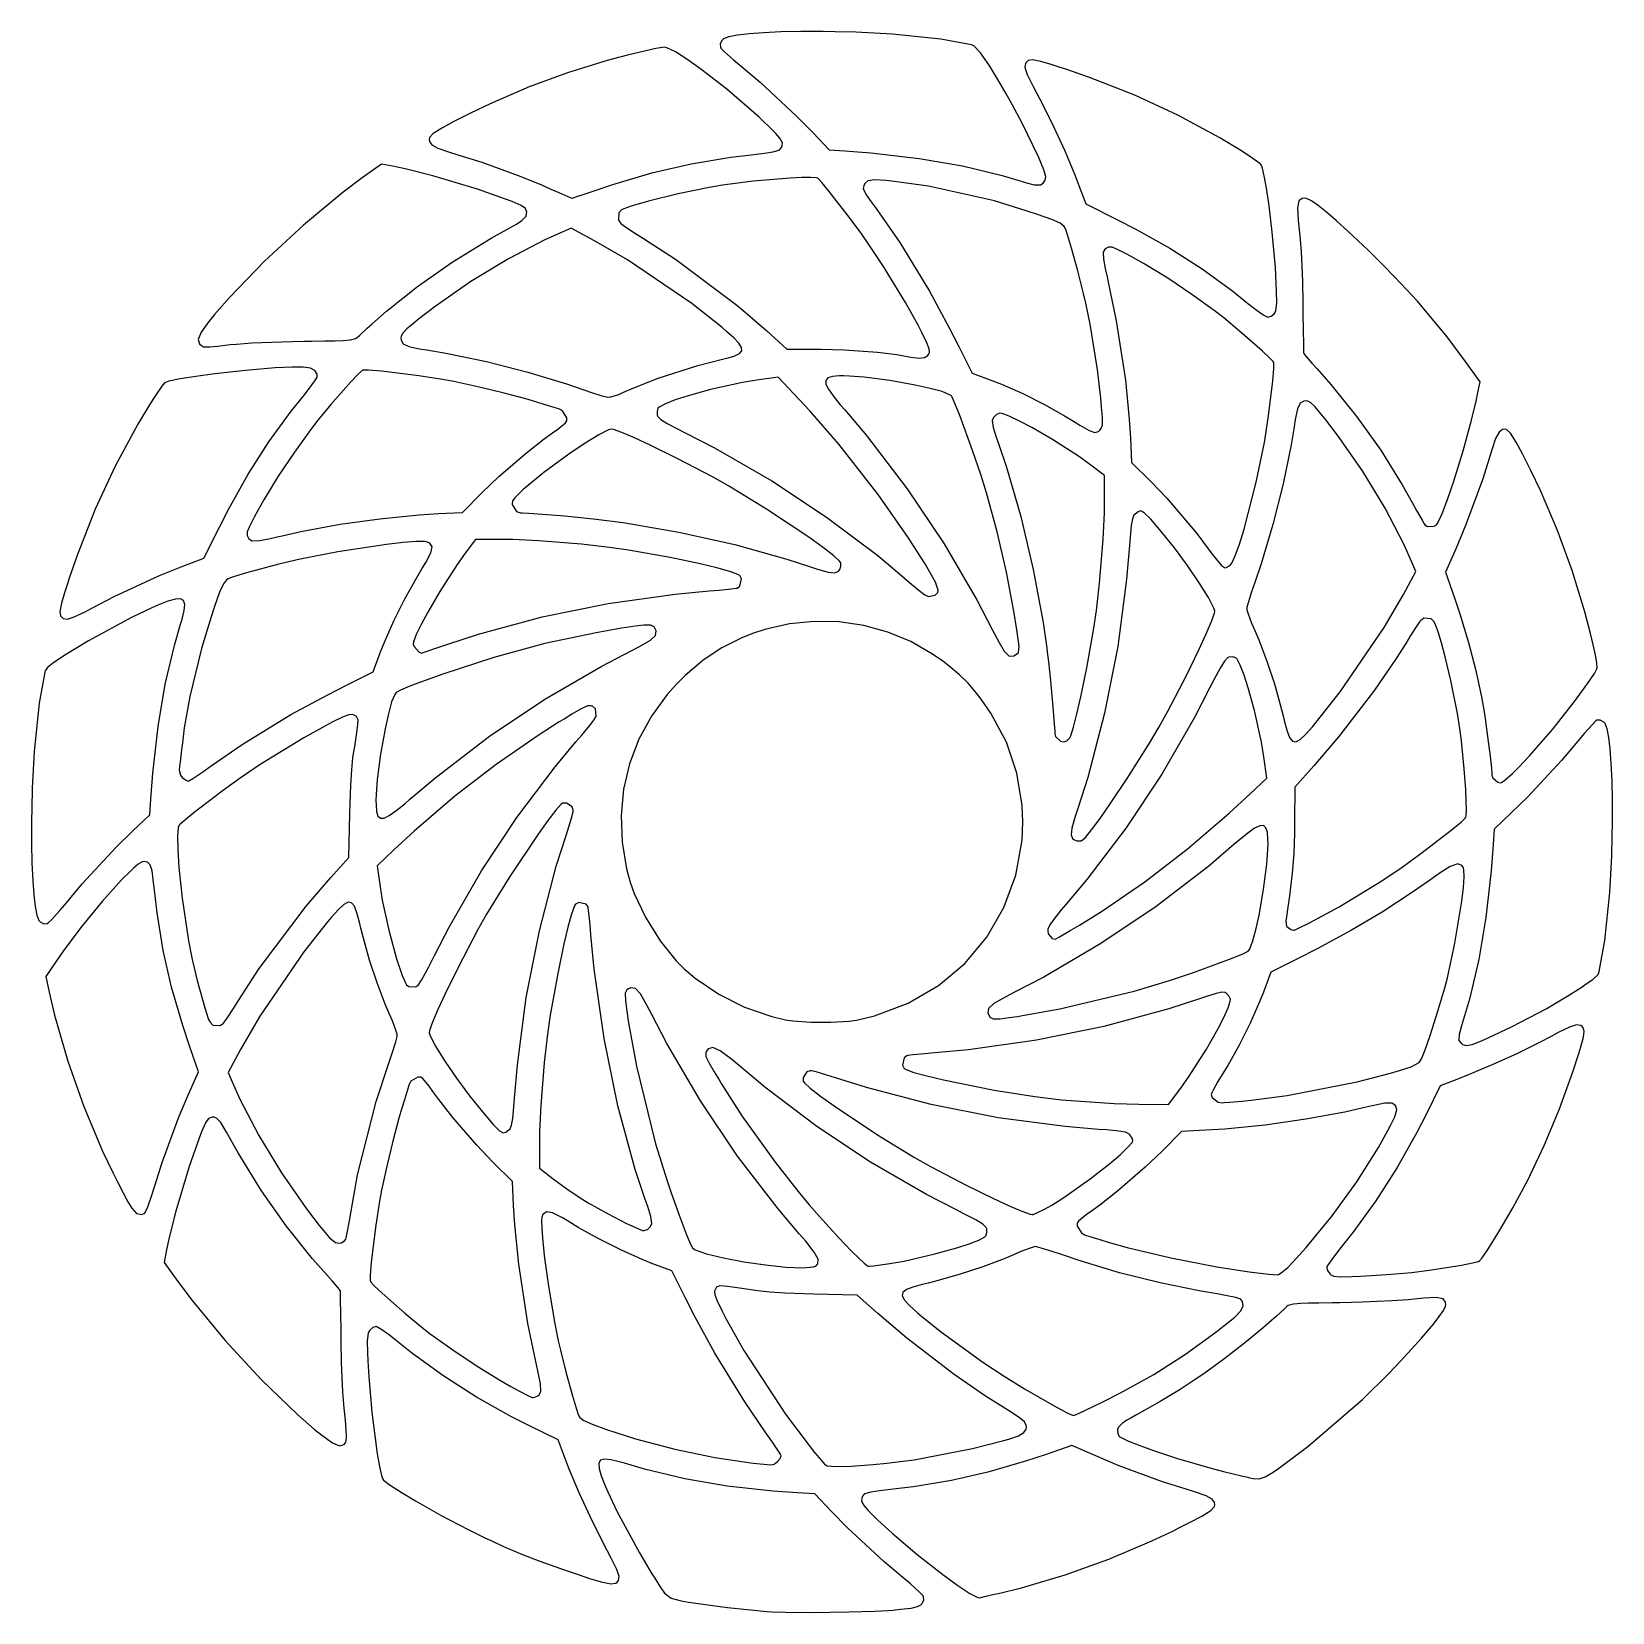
# Model space of a CAD drawing. Extents: x 3.1 to 47.6, y 1.6 to 46.1.
import ezdxf

# ---------------------------------------------------------------- set-up
doc = ezdxf.new("R2010")
doc.units = 0
doc.layers.get('0').update_dxf_attribs({"linetype": 'CONTINUOUS'})

msp = doc.modelspace()

# ---------------------------------------------------------------- linework, layer by layer
for p, q in [((22.541, 45.887), (22.487, 45.784)), ((22.58, 45.919), (22.541, 45.887)), ((22.729, 45.977), (22.58, 45.919)), ((22.97, 46.025), (22.729, 45.977)), ((23.297, 46.065), (22.97, 46.025)), ((23.707, 46.094), (23.297, 46.065)), ((24.195, 46.114), (23.707, 46.094)), ((24.756, 46.124), (24.195, 46.114)), ((25.386, 46.123), (24.756, 46.124)), ((25.725, 46.118), (25.386, 46.123)), ((26.302, 46.105), (25.725, 46.118)), ((27.335, 46.054), (26.302, 46.105)), ((28.694, 45.908), (27.335, 46.054)), ((29.56, 45.756), (28.694, 45.908)), ((19.88, 45.462), (19.305, 45.31)), ((20.236, 45.549), (19.88, 45.462)), ((20.679, 45.647), (20.236, 45.549)), ((20.864, 45.681), (20.679, 45.647)), ((20.911, 45.686), (20.864, 45.681)), ((20.987, 45.67), (20.911, 45.686)), ((21.229, 45.551), (20.987, 45.67)), ((21.571, 45.334), (21.229, 45.551)), ((22.487, 45.784), (22.49, 45.687)), ((22.49, 45.687), (22.508, 45.659)), ((22.508, 45.659), (22.604, 45.558)), ((22.604, 45.558), (22.859, 45.328)), ((29.625, 45.724), (29.56, 45.756)), ((29.807, 45.53), (29.625, 45.724)), ((30.071, 45.147), (29.807, 45.53)), ((18.193, 44.968), (17.107, 44.566)), ((19.305, 45.31), (18.193, 44.968)), ((21.983, 45.04), (21.571, 45.334)), ((22.674, 44.503), (21.983, 45.04)), ((22.859, 45.328), (23.075, 45.147)), ((23.075, 45.147), (23.607, 44.699)), ((30.33, 44.725), (30.071, 45.147)), ((31.077, 45.233), (31.061, 45.116)), ((31.061, 45.116), (31.123, 44.921)), ((31.11, 45.276), (31.077, 45.233)), ((31.15, 45.307), (31.11, 45.276)), ((31.275, 45.327), (31.15, 45.307)), ((31.51, 45.282), (31.275, 45.327)), ((31.796, 45.198), (31.51, 45.282)), ((32.054, 45.116), (31.796, 45.198)), ((32.206, 45.066), (32.054, 45.116)), ((32.879, 44.835), (32.206, 45.066)), ((17.107, 44.566), (16.018, 44.094)), ((23.583, 43.718), (22.674, 44.503)), ((23.607, 44.699), (24.637, 43.747)), ((30.534, 44.375), (30.33, 44.725)), ((31.123, 44.921), (31.279, 44.602)), ((31.279, 44.602), (31.396, 44.382)), ((34.151, 44.336), (32.879, 44.835)), ((16.018, 44.094), (15.464, 43.828)), ((30.647, 44.178), (30.534, 44.375)), ((30.972, 43.569), (30.647, 44.178)), ((31.396, 44.382), (31.547, 44.097)), ((31.547, 44.097), (31.864, 43.453)), ((35.359, 43.775), (34.151, 44.336)), ((14.995, 43.593), (14.668, 43.419)), ((15.291, 43.742), (14.995, 43.593)), ((15.464, 43.828), (15.291, 43.742)), ((23.969, 43.345), (23.583, 43.718)), ((24.637, 43.747), (25.097, 43.277)), ((36.541, 43.133), (35.359, 43.775)), ((14.411, 43.257), (14.31, 43.144)), ((14.668, 43.419), (14.411, 43.257)), ((24.052, 43.259), (23.969, 43.345)), ((24.167, 43.128), (24.052, 43.259)), ((25.097, 43.277), (25.551, 42.794)), ((31.438, 42.596), (30.972, 43.569)), ((31.864, 43.453), (32.178, 42.765)), ((14.31, 43.144), (14.301, 43.094)), ((14.301, 43.094), (14.307, 43.036)), ((14.307, 43.036), (14.371, 42.938)), ((14.371, 42.938), (14.543, 42.845)), ((14.543, 42.845), (14.87, 42.732)), ((14.87, 42.732), (15.106, 42.66)), ((23.495, 42.675), (23.728, 42.702)), ((23.728, 42.702), (23.971, 42.737)), ((23.971, 42.737), (24.146, 42.789)), ((24.146, 42.789), (24.215, 42.866)), ((24.236, 42.995), (24.167, 43.128)), ((24.215, 42.866), (24.232, 42.92)), ((24.232, 42.92), (24.236, 42.995)), ((25.551, 42.794), (25.988, 42.766)), ((25.988, 42.766), (26.724, 42.71)), ((26.724, 42.71), (28.08, 42.557)), ((32.178, 42.765), (32.46, 42.098)), ((37.133, 42.776), (36.541, 43.133)), ((37.352, 42.636), (37.133, 42.776)), ((12.957, 42.397), (12.416, 42.008)), ((13.266, 42.338), (12.957, 42.397)), ((13.618, 42.265), (13.266, 42.338)), ((14.403, 42.07), (13.618, 42.265)), ((15.106, 42.66), (15.779, 42.446)), ((15.779, 42.446), (16.801, 42.076)), ((20.566, 42.151), (21.665, 42.404)), ((21.665, 42.404), (22.783, 42.59)), ((22.783, 42.59), (23.355, 42.66)), ((23.355, 42.66), (23.495, 42.675)), ((28.08, 42.557), (29.304, 42.348)), ((29.304, 42.348), (30.422, 42.077)), ((31.592, 42.231), (31.438, 42.596)), ((37.607, 42.459), (37.352, 42.636)), ((37.701, 42.382), (37.607, 42.459)), ((37.718, 42.361), (37.701, 42.382)), ((37.744, 42.279), (37.718, 42.361)), ((37.802, 42.02), (37.744, 42.279)), ((12.416, 42.008), (11.88, 41.607)), ((15.658, 41.692), (14.403, 42.07)), ((16.801, 42.076), (17.436, 41.818)), ((17.436, 41.818), (17.725, 41.69)), ((18.908, 41.636), (19.465, 41.826)), ((19.465, 41.826), (20.566, 42.151)), ((23.416, 41.913), (22.55, 41.804)), ((24.45, 42.003), (23.416, 41.913)), ((24.783, 42.02), (24.45, 42.003)), ((25.038, 42.023), (24.783, 42.02)), ((25.195, 42.011), (25.038, 42.023)), ((25.231, 42), (25.195, 42.011)), ((25.254, 41.978), (25.231, 42)), ((25.341, 41.881), (25.254, 41.978)), ((25.55, 41.627), (25.341, 41.881)), ((26.551, 41.847), (26.525, 41.786)), ((26.643, 41.926), (26.551, 41.847)), ((26.827, 41.952), (26.643, 41.926)), ((27.152, 41.932), (26.827, 41.952)), ((27.381, 41.907), (27.152, 41.932)), ((28.346, 41.771), (27.381, 41.907)), ((30.422, 42.077), (30.95, 41.917)), ((30.95, 41.917), (31.103, 41.868)), ((31.103, 41.868), (31.32, 41.809)), ((31.496, 41.809), (31.571, 41.864)), ((31.571, 41.864), (31.627, 41.948)), ((31.643, 42.079), (31.592, 42.231)), ((31.627, 41.948), (31.65, 42.038)), ((31.65, 42.038), (31.643, 42.079)), ((32.46, 42.098), (32.579, 41.794)), ((37.864, 41.659), (37.802, 42.02)), ((11.88, 41.607), (10.762, 40.679)), ((16.448, 41.412), (15.658, 41.692)), ((16.634, 41.339), (16.448, 41.412)), ((17.725, 41.69), (17.941, 41.593)), ((17.941, 41.593), (18.196, 41.482)), ((18.196, 41.482), (18.292, 41.443)), ((18.292, 41.443), (18.31, 41.438)), ((18.31, 41.438), (18.329, 41.442)), ((18.329, 41.442), (18.426, 41.471)), ((18.426, 41.471), (18.687, 41.558)), ((18.687, 41.558), (18.908, 41.636)), ((21.307, 41.563), (20.47, 41.356)), ((22.171, 41.741), (21.307, 41.563)), ((22.55, 41.804), (22.171, 41.741)), ((26.113, 40.904), (25.55, 41.627)), ((26.525, 41.786), (26.508, 41.712)), ((26.508, 41.712), (26.597, 41.532)), ((26.597, 41.532), (26.734, 41.336)), ((30.202, 41.359), (28.346, 41.771)), ((31.32, 41.809), (31.496, 41.809)), ((32.579, 41.794), (32.775, 41.277)), ((37.927, 41.222), (37.864, 41.659)), ((38.863, 41.429), (38.764, 41.358)), ((38.939, 41.435), (38.863, 41.429)), ((38.984, 41.426), (38.939, 41.435)), ((39.118, 41.36), (38.984, 41.426)), ((16.886, 41.229), (16.634, 41.339)), ((17.008, 41.142), (16.886, 41.229)), ((17.043, 41.048), (17.008, 41.142)), ((17.016, 40.917), (17.04, 40.99)), ((17.04, 40.99), (17.043, 41.048)), ((19.635, 41.024), (19.621, 40.817)), ((19.712, 41.105), (19.635, 41.024)), ((19.773, 41.136), (19.712, 41.105)), ((19.983, 41.214), (19.773, 41.136)), ((20.47, 41.356), (19.983, 41.214)), ((26.734, 41.336), (26.874, 41.144)), ((26.874, 41.144), (26.96, 41.025)), ((26.96, 41.025), (27.539, 40.188)), ((31.125, 41.075), (30.202, 41.359)), ((31.41, 40.979), (31.125, 41.075)), ((31.815, 40.834), (31.41, 40.979)), ((32.775, 41.277), (33.65, 40.841)), ((38.016, 40.485), (37.927, 41.222)), ((38.764, 41.358), (38.73, 41.168)), ((38.73, 41.168), (38.751, 40.809)), ((39.306, 41.23), (39.118, 41.36)), ((39.545, 41.042), (39.306, 41.23)), ((39.83, 40.799), (39.545, 41.042)), ((10.762, 40.679), (9.662, 39.661)), ((16.043, 40.308), (16.65, 40.653)), ((16.65, 40.653), (16.752, 40.71)), ((16.752, 40.71), (16.902, 40.805)), ((16.902, 40.805), (17.016, 40.917)), ((18.036, 40.485), (17.552, 40.266)), ((18.297, 40.596), (18.036, 40.485)), ((18.95, 40.24), (18.297, 40.596)), ((19.621, 40.817), (19.688, 40.725)), ((19.688, 40.725), (19.716, 40.702)), ((19.716, 40.702), (19.831, 40.623)), ((19.831, 40.623), (20.105, 40.446)), ((26.472, 40.42), (26.113, 40.904)), ((32.048, 40.73), (31.815, 40.834)), ((32.162, 40.642), (32.048, 40.73)), ((32.193, 40.597), (32.162, 40.642)), ((32.21, 40.558), (32.193, 40.597)), ((32.261, 40.405), (32.21, 40.558)), ((33.65, 40.841), (34.162, 40.578)), ((34.162, 40.578), (35.134, 40.03)), ((38.107, 39.49), (38.016, 40.485)), ((38.751, 40.809), (38.779, 40.55)), ((38.779, 40.55), (38.797, 40.377)), ((40.156, 40.504), (39.83, 40.799)), ((40.714, 39.973), (40.156, 40.504)), ((14.944, 39.632), (16.043, 40.308)), ((17.552, 40.266), (16.525, 39.727)), ((19.881, 39.699), (18.95, 40.24)), ((20.105, 40.446), (20.325, 40.307)), ((20.325, 40.307), (21.228, 39.717)), ((26.67, 40.138), (26.472, 40.42)), ((27.084, 39.513), (26.67, 40.138)), ((27.539, 40.188), (28.374, 38.819)), ((32.372, 40.034), (32.261, 40.405)), ((32.547, 39.394), (32.372, 40.034)), ((33.373, 40.044), (33.321, 40.015)), ((33.414, 40.058), (33.373, 40.044)), ((33.511, 40.055), (33.414, 40.058)), ((33.667, 39.996), (33.511, 40.055)), ((38.797, 40.377), (38.829, 39.933)), ((9.662, 39.661), (8.677, 38.642)), ((13.972, 38.956), (14.944, 39.632)), ((16.525, 39.727), (15.474, 39.088)), ((21.689, 38.469), (19.881, 39.699)), ((21.228, 39.717), (22.987, 38.396)), ((33.321, 40.015), (33.263, 39.921)), ((33.263, 39.921), (33.269, 39.722)), ((33.269, 39.722), (33.318, 39.463)), ((33.927, 39.863), (33.667, 39.996)), ((34.11, 39.763), (33.927, 39.863)), ((34.416, 39.59), (34.11, 39.763)), ((35.08, 39.183), (34.416, 39.59)), ((35.134, 40.03), (36.044, 39.446)), ((38.829, 39.933), (38.865, 39.097)), ((41.126, 39.565), (40.714, 39.973)), ((27.695, 38.506), (27.084, 39.513)), ((32.711, 38.751), (32.547, 39.394)), ((33.318, 39.463), (33.371, 39.221)), ((33.371, 39.221), (33.404, 39.077)), ((35.757, 38.731), (35.08, 39.183)), ((36.044, 39.446), (36.907, 38.819)), ((38.133, 39.048), (38.107, 39.49)), ((41.472, 39.212), (41.126, 39.565)), ((42.101, 38.536), (41.472, 39.212)), ((13.095, 38.256), (13.972, 38.956)), ((15.474, 39.088), (14.465, 38.389)), ((28.374, 38.819), (28.923, 37.807)), ((32.772, 38.486), (32.711, 38.751)), ((33.404, 39.077), (33.631, 37.986)), ((36.382, 38.28), (35.757, 38.731)), ((36.907, 38.819), (37.323, 38.487)), ((38.142, 38.816), (38.133, 39.048)), ((38.149, 38.494), (38.142, 38.816)), ((38.865, 39.097), (38.879, 38.486)), ((8.677, 38.642), (8.258, 38.161)), ((12.682, 37.891), (13.095, 38.256)), ((14.465, 38.389), (13.996, 38.03)), ((22.538, 37.799), (21.689, 38.469)), ((22.987, 38.396), (23.795, 37.701)), ((28.052, 37.861), (27.695, 38.506)), ((32.893, 37.89), (32.772, 38.486)), ((36.655, 38.067), (36.382, 38.28)), ((37.323, 38.487), (37.52, 38.331)), ((37.52, 38.331), (37.766, 38.154)), ((38.075, 38.186), (38.123, 38.261)), ((38.123, 38.261), (38.149, 38.494)), ((38.879, 38.486), (38.882, 38.209)), ((42.939, 37.532), (42.101, 38.536)), ((8.099, 37.964), (7.884, 37.663)), ((8.258, 38.161), (8.099, 37.964)), ((12.554, 37.775), (12.682, 37.891)), ((13.865, 37.924), (13.671, 37.757)), ((13.996, 38.03), (13.865, 37.924)), ((28.158, 37.658), (28.052, 37.861)), ((33.098, 36.612), (32.893, 37.89)), ((33.631, 37.986), (33.885, 36.314)), ((37.099, 37.699), (36.655, 38.067)), ((37.766, 38.154), (37.871, 38.094)), ((37.871, 38.094), (37.898, 38.086)), ((37.898, 38.086), (37.986, 38.115)), ((37.986, 38.115), (38.075, 38.186)), ((38.882, 38.209), (38.889, 37.713)), ((7.884, 37.663), (7.798, 37.462)), ((7.798, 37.462), (7.831, 37.335)), ((8.872, 37.333), (9.311, 37.365)), ((9.311, 37.365), (10.146, 37.399)), ((10.146, 37.399), (10.767, 37.412)), ((10.767, 37.412), (10.99, 37.414)), ((10.99, 37.414), (11.365, 37.42)), ((11.365, 37.42), (11.653, 37.427)), ((11.653, 37.427), (11.869, 37.435)), ((11.869, 37.435), (12.082, 37.453)), ((12.082, 37.453), (12.226, 37.492)), ((12.226, 37.492), (12.267, 37.519)), ((12.267, 37.519), (12.333, 37.577)), ((12.333, 37.577), (12.554, 37.775)), ((13.506, 37.55), (13.5, 37.514)), ((13.5, 37.514), (13.506, 37.445)), ((13.556, 37.638), (13.506, 37.55)), ((13.506, 37.445), (13.568, 37.34)), ((13.671, 37.757), (13.556, 37.638)), ((22.666, 37.69), (22.538, 37.799)), ((22.873, 37.504), (22.666, 37.69)), ((23.012, 37.354), (22.873, 37.504)), ((23.795, 37.701), (24.365, 37.186)), ((28.3, 37.371), (28.158, 37.658)), ((28.365, 37.199), (28.3, 37.371)), ((28.923, 37.807), (29.2, 37.264)), ((37.734, 37.138), (37.099, 37.699)), ((38.889, 37.713), (38.895, 37.334)), ((43.475, 36.816), (42.939, 37.532)), ((7.831, 37.335), (7.888, 37.29)), ((7.888, 37.29), (7.95, 37.254)), ((7.95, 37.254), (8.125, 37.25)), ((8.125, 37.25), (8.341, 37.273)), ((8.341, 37.273), (8.562, 37.299)), ((8.562, 37.299), (8.7, 37.316)), ((8.7, 37.316), (8.872, 37.333)), ((13.568, 37.34), (13.727, 37.264)), ((13.727, 37.264), (14.021, 37.199)), ((14.021, 37.199), (14.231, 37.166)), ((14.231, 37.166), (14.764, 37.076)), ((14.764, 37.076), (15.909, 36.838)), ((22.588, 36.913), (22.709, 36.942)), ((22.709, 36.942), (22.902, 37)), ((22.902, 37), (23.029, 37.064)), ((23.084, 37.235), (23.012, 37.354)), ((23.029, 37.064), (23.09, 37.14)), ((23.09, 37.14), (23.084, 37.235)), ((24.365, 37.186), (25.322, 37.186)), ((25.322, 37.186), (25.976, 37.172)), ((25.976, 37.172), (26.91, 37.106)), ((26.91, 37.106), (27.459, 37.034)), ((27.459, 37.034), (27.7, 36.991)), ((27.7, 36.991), (27.849, 36.964)), ((27.849, 36.964), (28.08, 36.939)), ((28.08, 36.939), (28.236, 36.954)), ((28.236, 36.954), (28.329, 37.012)), ((28.329, 37.012), (28.357, 37.056)), ((28.357, 37.056), (28.371, 37.097)), ((28.371, 37.097), (28.365, 37.199)), ((29.2, 37.264), (29.575, 36.514)), ((37.955, 36.929), (37.734, 37.138)), ((38.04, 36.839), (37.955, 36.929)), ((38.895, 37.334), (38.898, 37.116)), ((38.898, 37.116), (38.899, 37.082)), ((38.899, 37.082), (38.907, 37.068)), ((38.907, 37.068), (38.965, 36.994)), ((38.965, 36.994), (39.134, 36.798)), ((8.264, 36.493), (7.734, 36.422)), ((9.131, 36.59), (8.264, 36.493)), ((9.964, 36.659), (9.131, 36.59)), ((10.432, 36.682), (9.964, 36.659)), ((10.625, 36.686), (10.432, 36.682)), ((10.754, 36.682), (10.625, 36.686)), ((10.955, 36.652), (10.754, 36.682)), ((11.082, 36.589), (10.955, 36.652)), ((11.143, 36.489), (11.082, 36.589)), ((11.15, 36.425), (11.143, 36.489)), ((12.304, 36.489), (12.094, 36.267)), ((12.393, 36.574), (12.304, 36.489)), ((12.419, 36.593), (12.393, 36.574)), ((12.447, 36.599), (12.419, 36.593)), ((12.587, 36.597), (12.447, 36.599)), ((12.959, 36.567), (12.587, 36.597)), ((14.004, 36.44), (12.959, 36.567)), ((15.909, 36.838), (17.076, 36.541)), ((17.076, 36.541), (18.165, 36.21)), ((20.736, 36.369), (21.856, 36.728)), ((21.856, 36.728), (22.588, 36.913)), ((29.575, 36.514), (30.125, 36.31)), ((33.176, 35.968), (33.098, 36.612)), ((38.035, 36.284), (38.064, 36.648)), ((38.06, 36.813), (38.04, 36.839)), ((38.066, 36.785), (38.06, 36.813)), ((38.064, 36.648), (38.066, 36.785)), ((39.134, 36.798), (39.282, 36.632)), ((39.282, 36.632), (39.671, 36.19)), ((43.867, 36.271), (43.475, 36.816)), ((6.777, 36.143), (6.599, 35.888)), ((6.854, 36.237), (6.777, 36.143)), ((6.875, 36.253), (6.854, 36.237)), ((6.973, 36.284), (6.875, 36.253)), ((7.29, 36.351), (6.973, 36.284)), ((7.734, 36.422), (7.29, 36.351)), ((10.748, 35.859), (10.904, 36.054)), ((10.904, 36.054), (11.081, 36.298)), ((11.081, 36.298), (11.142, 36.399)), ((11.142, 36.399), (11.15, 36.425)), ((12.094, 36.267), (11.533, 35.63)), ((14.675, 36.335), (14.004, 36.44)), ((14.987, 36.276), (14.675, 36.335)), ((15.668, 36.131), (14.987, 36.276)), ((16.367, 35.963), (15.668, 36.131)), ((18.165, 36.21), (18.65, 36.041)), ((18.65, 36.041), (18.866, 35.965)), ((19.75, 35.966), (20.053, 36.102)), ((20.053, 36.102), (20.736, 36.369)), ((22.215, 36.051), (21.58, 35.875)), ((23.109, 36.251), (22.215, 36.051)), ((23.52, 36.319), (23.109, 36.251)), ((24.118, 36.404), (23.52, 36.319)), ((24.562, 35.932), (24.118, 36.404)), ((25.516, 36.379), (25.455, 36.311)), ((25.455, 36.311), (25.459, 36.208)), ((25.459, 36.208), (25.529, 36.064)), ((25.642, 36.417), (25.516, 36.379)), ((25.529, 36.064), (25.663, 35.872)), ((25.832, 36.434), (25.642, 36.417)), ((25.951, 36.436), (25.832, 36.434)), ((26.127, 36.431), (25.951, 36.436)), ((26.541, 36.4), (26.127, 36.431)), ((27.254, 36.307), (26.541, 36.4)), ((27.97, 36.18), (27.254, 36.307)), ((28.392, 36.086), (27.97, 36.18)), ((28.727, 35.994), (28.392, 36.086)), ((30.125, 36.31), (30.402, 36.201)), ((30.402, 36.201), (31, 35.937)), ((33.885, 36.314), (33.992, 35.215)), ((37.908, 35.248), (38.035, 36.284)), ((39.671, 36.19), (40.401, 35.283)), ((43.805, 35.966), (43.867, 36.271)), ((6.459, 35.669), (6.103, 35.076)), ((6.599, 35.888), (6.459, 35.669)), ((10.416, 35.441), (10.748, 35.859)), ((11.533, 35.63), (11.168, 35.19)), ((17.016, 35.79), (16.367, 35.963)), ((17.3, 35.706), (17.016, 35.79)), ((17.53, 35.635), (17.3, 35.706)), ((17.816, 35.548), (17.53, 35.635)), ((18.866, 35.965), (19.151, 35.878)), ((19.151, 35.878), (19.284, 35.847)), ((19.284, 35.847), (19.325, 35.842)), ((19.325, 35.842), (19.405, 35.85)), ((19.405, 35.85), (19.631, 35.916)), ((19.631, 35.916), (19.75, 35.966)), ((20.943, 35.652), (20.77, 35.561)), ((21.221, 35.759), (20.943, 35.652)), ((21.58, 35.875), (21.221, 35.759)), ((25.006, 35.452), (24.562, 35.932)), ((25.663, 35.872), (25.864, 35.626)), ((25.864, 35.626), (25.988, 35.48)), ((28.941, 35.908), (28.727, 35.994)), ((28.992, 35.871), (28.941, 35.908)), ((29.01, 35.84), (28.992, 35.871)), ((29.072, 35.704), (29.01, 35.84)), ((29.215, 35.348), (29.072, 35.704)), ((31, 35.937), (31.61, 35.632)), ((31.61, 35.632), (32.177, 35.315)), ((33.192, 35.814), (33.176, 35.968)), ((33.218, 35.557), (33.192, 35.814)), ((38.803, 35.667), (38.728, 35.507)), ((38.909, 35.729), (38.803, 35.667)), ((38.978, 35.736), (38.909, 35.729)), ((39.015, 35.73), (38.978, 35.736)), ((39.102, 35.679), (39.015, 35.73)), ((39.222, 35.565), (39.102, 35.679)), ((43.625, 35.193), (43.754, 35.726)), ((43.754, 35.726), (43.805, 35.966)), ((9.788, 34.578), (10.416, 35.441)), ((11.168, 35.19), (10.956, 34.918)), ((17.934, 35.512), (17.816, 35.548)), ((17.964, 35.504), (17.934, 35.512)), ((18.052, 35.451), (17.964, 35.504)), ((18.172, 35.259), (18.052, 35.451)), ((18.131, 35.12), (18.172, 35.171)), ((18.172, 35.171), (18.172, 35.259)), ((20.731, 35.524), (20.708, 35.437)), ((20.708, 35.437), (20.716, 35.331)), ((20.716, 35.331), (20.731, 35.294)), ((20.77, 35.561), (20.731, 35.524)), ((20.731, 35.294), (20.815, 35.212)), ((20.815, 35.212), (20.99, 35.101)), ((25.826, 34.512), (25.006, 35.452)), ((25.988, 35.48), (26.599, 34.756)), ((29.586, 34.337), (29.215, 35.348)), ((30.175, 35.267), (30.138, 35.186)), ((30.138, 35.186), (30.165, 34.983)), ((30.26, 35.351), (30.175, 35.267)), ((30.355, 35.386), (30.26, 35.351)), ((30.417, 35.376), (30.355, 35.386)), ((30.619, 35.301), (30.417, 35.376)), ((30.906, 35.164), (30.619, 35.301)), ((31.252, 34.98), (30.906, 35.164)), ((32.177, 35.315), (32.428, 35.161)), ((32.428, 35.161), (32.607, 35.047)), ((33.241, 35.279), (33.218, 35.557)), ((33.24, 35.061), (33.241, 35.279)), ((33.992, 35.215), (34.026, 34.68)), ((37.799, 34.561), (37.908, 35.248)), ((38.664, 35.213), (38.631, 35.004)), ((38.728, 35.507), (38.664, 35.213)), ((39.389, 35.371), (39.222, 35.565)), ((39.494, 35.239), (39.389, 35.371)), ((39.854, 34.771), (39.494, 35.239)), ((40.401, 35.283), (41.07, 34.344)), ((43.387, 34.324), (43.625, 35.193)), ((6.103, 35.076), (5.461, 33.895)), ((10.956, 34.918), (10.504, 34.292)), ((17.535, 34.667), (17.768, 34.834)), ((17.768, 34.834), (17.916, 34.941)), ((17.916, 34.941), (18.131, 35.12)), ((19.071, 34.78), (18.683, 34.54)), ((19.343, 34.917), (19.071, 34.78)), ((19.421, 34.936), (19.343, 34.917)), ((19.483, 34.924), (19.421, 34.936)), ((19.717, 34.841), (19.483, 34.924)), ((20.072, 34.69), (19.717, 34.841)), ((20.99, 35.101), (21.285, 34.944)), ((21.285, 34.944), (21.485, 34.844)), ((21.485, 34.844), (22.321, 34.413)), ((26.599, 34.756), (27.744, 33.262)), ((30.165, 34.983), (30.255, 34.708)), ((30.255, 34.708), (30.325, 34.507)), ((31.833, 34.643), (31.252, 34.98)), ((32.607, 35.047), (32.864, 34.9)), ((32.864, 34.9), (33.022, 34.848)), ((33.022, 34.848), (33.126, 34.875)), ((33.126, 34.875), (33.171, 34.914)), ((33.171, 34.914), (33.203, 34.952)), ((33.203, 34.952), (33.24, 35.061)), ((38.631, 35.004), (38.547, 34.494)), ((40.553, 33.761), (39.854, 34.771)), ((44.401, 34.852), (44.304, 34.671)), ((44.499, 34.927), (44.401, 34.852)), ((44.554, 34.936), (44.499, 34.927)), ((44.605, 34.926), (44.554, 34.936)), ((44.72, 34.826), (44.605, 34.926)), ((44.882, 34.571), (44.72, 34.826)), ((9.204, 33.667), (9.788, 34.578)), ((10.504, 34.292), (10.053, 33.615)), ((16.255, 33.602), (17.032, 34.275)), ((17.032, 34.275), (17.535, 34.667)), ((18.683, 34.54), (18.229, 34.231)), ((20.515, 34.486), (20.072, 34.69)), ((21.276, 34.114), (20.515, 34.486)), ((22.321, 34.413), (23.941, 33.482)), ((26.934, 33.096), (25.826, 34.512)), ((29.815, 33.661), (29.586, 34.337)), ((30.325, 34.507), (30.539, 33.871)), ((32.593, 34.155), (31.833, 34.643)), ((34.026, 34.68), (34.06, 33.999)), ((37.569, 33.449), (37.799, 34.561)), ((38.547, 34.494), (38.322, 33.398)), ((41.07, 34.344), (41.677, 33.371)), ((43.126, 33.477), (43.387, 34.324)), ((44.193, 34.354), (44.127, 34.136)), ((44.304, 34.671), (44.193, 34.354)), ((45.056, 34.244), (44.882, 34.571)), ((5.461, 33.895), (4.899, 32.687)), ((18.229, 34.231), (17.527, 33.715)), ((22.303, 33.576), (21.276, 34.114)), ((30.539, 33.871), (30.94, 32.479)), ((32.913, 33.925), (32.593, 34.155)), ((33.3, 33.631), (32.913, 33.925)), ((34.06, 33.999), (34.609, 33.455)), ((44.127, 34.136), (43.933, 33.514)), ((45.206, 33.946), (45.056, 34.244)), ((45.293, 33.771), (45.206, 33.946)), ((8.657, 32.695), (9.204, 33.667)), ((10.053, 33.615), (9.646, 32.952)), ((15.781, 33.145), (16.255, 33.602)), ((17.527, 33.715), (16.944, 33.24)), ((22.75, 33.325), (22.303, 33.576)), ((23.941, 33.482), (25.481, 32.466)), ((29.975, 33.146), (29.815, 33.661)), ((33.299, 32.896), (33.3, 33.631)), ((34.609, 33.455), (35.056, 32.992)), ((37.227, 32.128), (37.569, 33.449)), ((38.322, 33.398), (38.035, 32.258)), ((41.192, 32.71), (40.553, 33.761)), ((41.677, 33.371), (41.958, 32.872)), ((42.959, 32.983), (43.126, 33.477)), ((43.933, 33.514), (43.459, 32.228)), ((45.563, 33.207), (45.293, 33.771)), ((9.646, 32.952), (9.472, 32.646)), ((15.236, 32.595), (15.781, 33.145)), ((16.644, 32.924), (16.628, 32.817)), ((16.703, 33.004), (16.644, 32.924)), ((16.944, 33.24), (16.703, 33.004)), ((23.788, 32.689), (22.75, 33.325)), ((27.623, 32.108), (26.934, 33.096)), ((27.744, 33.262), (28.784, 31.715)), ((30.276, 32.048), (29.975, 33.146)), ((35.056, 32.992), (35.897, 32.006)), ((42.809, 32.586), (42.959, 32.983)), ((46.046, 32.09), (45.563, 33.207)), ((4.899, 32.687), (4.401, 31.414)), ((8.394, 32.183), (8.657, 32.695)), ((9.472, 32.646), (9.373, 32.462)), ((12.913, 32.419), (14.02, 32.528)), ((14.02, 32.528), (14.556, 32.561)), ((14.556, 32.561), (15.236, 32.595)), ((16.628, 32.817), (16.756, 32.62)), ((16.756, 32.62), (16.864, 32.585)), ((16.864, 32.585), (16.922, 32.584)), ((16.922, 32.584), (17.1, 32.575)), ((17.1, 32.575), (17.484, 32.548)), ((17.484, 32.548), (18.113, 32.496)), ((18.113, 32.496), (18.738, 32.437)), ((25.009, 31.876), (23.788, 32.689)), ((30.94, 32.479), (31.29, 30.993)), ((33.261, 31.835), (33.295, 32.579)), ((33.295, 32.579), (33.299, 32.896)), ((34.128, 32.517), (34.082, 32.419)), ((34.159, 32.548), (34.128, 32.517)), ((34.247, 32.61), (34.159, 32.548)), ((34.317, 32.636), (34.247, 32.61)), ((34.344, 32.628), (34.317, 32.636)), ((34.424, 32.574), (34.344, 32.628)), ((34.598, 32.403), (34.424, 32.574)), ((41.731, 31.683), (41.192, 32.71)), ((41.958, 32.872), (42.08, 32.649)), ((42.08, 32.649), (42.233, 32.379)), ((42.688, 32.322), (42.809, 32.586)), ((7.958, 31.306), (8.394, 32.183)), ((9.18, 32.046), (9.177, 31.949)), ((9.239, 32.202), (9.18, 32.046)), ((9.373, 32.462), (9.239, 32.202)), ((10.162, 31.938), (10.691, 32.056)), ((10.691, 32.056), (11.791, 32.26)), ((11.791, 32.26), (12.913, 32.419)), ((18.738, 32.437), (19, 32.408)), ((19, 32.408), (19.751, 32.309)), ((19.751, 32.309), (21.322, 32.038)), ((21.322, 32.038), (22.894, 31.688)), ((25.481, 32.466), (26.922, 31.378)), ((27.771, 31.886), (27.623, 32.108)), ((30.54, 30.915), (30.276, 32.048)), ((34.049, 32.231), (34.019, 31.898)), ((34.082, 32.419), (34.049, 32.231)), ((34.906, 32.047), (34.598, 32.403)), ((35.264, 31.594), (34.906, 32.047)), ((37.096, 31.703), (37.227, 32.128)), ((38.035, 32.258), (37.703, 31.145)), ((42.233, 32.379), (42.296, 32.272)), ((42.296, 32.272), (42.312, 32.248)), ((42.312, 32.248), (42.382, 32.202)), ((42.382, 32.202), (42.57, 32.204)), ((42.57, 32.204), (42.642, 32.25)), ((42.642, 32.25), (42.688, 32.322)), ((43.459, 32.228), (43.19, 31.589)), ((46.458, 30.963), (46.046, 32.09)), ((9.177, 31.949), (9.192, 31.908)), ((9.192, 31.908), (9.222, 31.856)), ((9.222, 31.856), (9.32, 31.797)), ((9.32, 31.797), (9.523, 31.804)), ((9.523, 31.804), (9.782, 31.852)), ((9.782, 31.852), (10.02, 31.905)), ((10.02, 31.905), (10.162, 31.938)), ((13.1, 31.693), (11.732, 31.49)), ((13.563, 31.744), (13.1, 31.693)), ((13.932, 31.772), (13.563, 31.744)), ((14.179, 31.772), (13.932, 31.772)), ((14.247, 31.761), (14.179, 31.772)), ((14.315, 31.731), (14.247, 31.761)), ((14.38, 31.629), (14.315, 31.731)), ((14.345, 31.454), (14.38, 31.629)), ((15.604, 31.836), (15.31, 31.448)), ((16.34, 31.835), (15.604, 31.836)), ((16.651, 31.83), (16.34, 31.835)), ((17.373, 31.798), (16.651, 31.83)), ((18.583, 31.7), (17.373, 31.798)), ((19.375, 31.61), (18.583, 31.7)), ((19.91, 31.532), (19.375, 31.61)), ((22.894, 31.688), (24.363, 31.283)), ((25.393, 31.599), (25.009, 31.876)), ((25.681, 31.376), (25.393, 31.599)), ((28.026, 31.497), (27.771, 31.886)), ((28.784, 31.715), (29.717, 30.118)), ((33.162, 30.605), (33.261, 31.835)), ((34.002, 31.661), (33.922, 30.72)), ((34.019, 31.898), (34.002, 31.661)), ((35.63, 31.098), (35.264, 31.594)), ((35.897, 32.006), (36.248, 31.536)), ((36.978, 31.376), (37.096, 31.703)), ((41.95, 31.198), (41.731, 31.683)), ((43.19, 31.589), (42.894, 30.918)), ((4.401, 31.414), (4.17, 30.742)), ((7.317, 31.063), (7.958, 31.306)), ((10.068, 31.14), (9.156, 30.896)), ((10.668, 31.284), (10.068, 31.14)), ((11.732, 31.49), (10.668, 31.284)), ((14.095, 31.003), (14.205, 31.182)), ((14.205, 31.182), (14.345, 31.454)), ((15.31, 31.448), (15.081, 31.129)), ((21.082, 31.322), (19.91, 31.532)), ((21.918, 31.146), (21.082, 31.322)), ((22.392, 31.033), (21.918, 31.146)), ((24.363, 31.283), (25.025, 31.066)), ((25.847, 31.224), (25.681, 31.376)), ((25.877, 31.179), (25.847, 31.224)), ((25.881, 31.086), (25.877, 31.179)), ((26.922, 31.378), (27.6, 30.81)), ((28.23, 31.176), (28.026, 31.497)), ((28.387, 30.918), (28.23, 31.176)), ((36.248, 31.536), (36.337, 31.411)), ((36.337, 31.411), (36.483, 31.22)), ((36.483, 31.22), (36.593, 31.099)), ((36.844, 31.123), (36.882, 31.171)), ((36.882, 31.171), (36.978, 31.376)), ((37.703, 31.145), (37.526, 30.621)), ((42.062, 30.936), (41.95, 31.198)), ((4.17, 30.742), (4.12, 30.589)), ((5.438, 30.233), (6.707, 30.818)), ((6.707, 30.818), (7.317, 31.063)), ((8.593, 30.698), (8.506, 30.583)), ((8.638, 30.728), (8.593, 30.698)), ((8.678, 30.745), (8.638, 30.728)), ((8.819, 30.794), (8.678, 30.745)), ((9.156, 30.896), (8.819, 30.794)), ((13.613, 30.163), (13.937, 30.745)), ((13.937, 30.745), (14.095, 31.003)), ((15.081, 31.129), (14.593, 30.369)), ((22.759, 30.933), (22.392, 31.033)), ((22.985, 30.852), (22.759, 30.933)), ((23.036, 30.821), (22.985, 30.852)), ((23.082, 30.73), (23.036, 30.821)), ((23.04, 30.523), (23.082, 30.73)), ((25.025, 31.066), (25.227, 30.998)), ((25.227, 30.998), (25.527, 30.914)), ((25.527, 30.914), (25.713, 30.896)), ((25.713, 30.896), (25.818, 30.942)), ((25.818, 30.942), (25.851, 30.987)), ((25.851, 30.987), (25.881, 31.086)), ((27.6, 30.81), (27.813, 30.627)), ((28.542, 30.632), (28.387, 30.918)), ((30.752, 29.812), (30.54, 30.915)), ((31.29, 30.993), (31.57, 29.501)), ((33.922, 30.72), (33.67, 28.825)), ((35.965, 30.615), (35.63, 31.098)), ((36.593, 31.099), (36.673, 31.042)), ((36.673, 31.042), (36.704, 31.036)), ((36.704, 31.036), (36.759, 31.061)), ((36.759, 31.061), (36.844, 31.123)), ((41.708, 30.289), (42.062, 30.936)), ((42.894, 30.918), (43.145, 30.189)), ((46.812, 29.798), (46.458, 30.963)), ((4.037, 30.331), (3.953, 30.045)), ((4.12, 30.589), (4.037, 30.331)), ((8.402, 30.351), (8.256, 29.945)), ((8.506, 30.583), (8.402, 30.351)), ((14.593, 30.369), (14.256, 29.789)), ((19.332, 30.033), (21.223, 30.297)), ((21.223, 30.297), (22.175, 30.385)), ((22.175, 30.385), (22.454, 30.408)), ((22.454, 30.408), (22.794, 30.441)), ((22.794, 30.441), (22.931, 30.459)), ((22.931, 30.459), (22.962, 30.465)), ((22.962, 30.465), (23.04, 30.523)), ((27.813, 30.627), (28.086, 30.397)), ((28.086, 30.397), (28.207, 30.301)), ((28.207, 30.301), (28.241, 30.275)), ((28.241, 30.275), (28.346, 30.228)), ((28.346, 30.228), (28.537, 30.264)), ((28.537, 30.264), (28.605, 30.345)), ((28.616, 30.406), (28.542, 30.632)), ((28.605, 30.345), (28.616, 30.406)), ((33.073, 29.836), (33.162, 30.605)), ((36.228, 30.198), (35.965, 30.615)), ((37.438, 30.365), (37.339, 30.048)), ((37.526, 30.621), (37.438, 30.365)), ((41.165, 29.356), (41.708, 30.289)), ((3.953, 30.045), (3.908, 29.81)), ((3.908, 29.81), (3.929, 29.686)), ((4.313, 29.655), (4.618, 29.802)), ((4.618, 29.802), (4.825, 29.913)), ((4.825, 29.913), (5.438, 30.233)), ((6.498, 29.911), (5.926, 29.642)), ((6.666, 29.985), (6.498, 29.911)), ((6.946, 30.096), (6.666, 29.985)), ((7.156, 30.156), (6.946, 30.096)), ((7.301, 30.164), (7.156, 30.156)), ((7.388, 30.114), (7.301, 30.164)), ((7.348, 29.595), (7.405, 29.833)), ((7.421, 30.005), (7.388, 30.114)), ((7.405, 29.833), (7.421, 30.005)), ((8.256, 29.945), (8.16, 29.661)), ((13.303, 29.542), (13.613, 30.163)), ((17.48, 29.656), (19.332, 30.033)), ((29.717, 30.118), (30.141, 29.303)), ((30.834, 29.293), (30.752, 29.812)), ((32.999, 29.338), (33.073, 29.836)), ((36.379, 29.902), (36.228, 30.198)), ((36.4, 29.817), (36.379, 29.902)), ((36.389, 29.757), (36.4, 29.817)), ((37.305, 29.917), (37.3, 29.884)), ((37.3, 29.884), (37.305, 29.854)), ((37.339, 30.048), (37.305, 29.917)), ((37.305, 29.854), (37.339, 29.743)), ((43.145, 30.189), (43.295, 29.744)), ((3.929, 29.686), (3.96, 29.646)), ((3.96, 29.646), (4.003, 29.612)), ((4.003, 29.612), (4.121, 29.595)), ((4.121, 29.595), (4.313, 29.655)), ((5.926, 29.642), (4.716, 28.983)), ((7.14, 28.885), (7.305, 29.45)), ((7.305, 29.45), (7.348, 29.595)), ((8.16, 29.661), (7.887, 28.768)), ((13.036, 28.942), (13.303, 29.542)), ((14.072, 29.442), (13.935, 29.156)), ((14.256, 29.789), (14.072, 29.442)), ((15.688, 29.17), (17.48, 29.656)), ((19.853, 29.357), (19.712, 29.335)), ((20.089, 29.392), (19.853, 29.357)), ((20.341, 29.423), (20.089, 29.392)), ((20.534, 29.423), (20.341, 29.423)), ((20.624, 29.375), (20.534, 29.423)), ((20.651, 29.334), (20.624, 29.375)), ((24.431, 29.46), (23.737, 29.301)), ((25.133, 29.53), (24.431, 29.46)), ((25.834, 29.514), (25.133, 29.53)), ((26.525, 29.413), (25.834, 29.514)), ((27.199, 29.228), (26.525, 29.413)), ((31.57, 29.501), (31.677, 28.778)), ((36.162, 29.183), (36.309, 29.529)), ((36.309, 29.529), (36.389, 29.757)), ((37.339, 29.743), (37.438, 29.483)), ((37.438, 29.483), (37.526, 29.277)), ((42.087, 29.405), (41.911, 29.131)), ((42.166, 29.519), (42.087, 29.405)), ((42.188, 29.548), (42.166, 29.519)), ((42.281, 29.615), (42.188, 29.548)), ((42.489, 29.601), (42.281, 29.615)), ((42.569, 29.523), (42.489, 29.601)), ((42.603, 29.458), (42.569, 29.523)), ((42.684, 29.239), (42.603, 29.458)), ((43.295, 29.744), (43.544, 28.937)), ((46.97, 29.192), (46.812, 29.798)), ((4.716, 28.983), (4.091, 28.602)), ((12.929, 28.669), (13.036, 28.942)), ((13.86, 28.954), (13.85, 28.892)), ((13.935, 29.156), (13.86, 28.954)), ((14.822, 28.888), (15.688, 29.17)), ((18.996, 29.211), (17.554, 28.902)), ((19.712, 29.335), (18.996, 29.211)), ((20.212, 28.819), (20.522, 28.999)), ((20.522, 28.999), (20.666, 29.135)), ((20.681, 29.263), (20.651, 29.334)), ((20.666, 29.135), (20.681, 29.263)), ((23.093, 29.069), (22.531, 28.788)), ((23.396, 29.189), (23.093, 29.069)), ((23.737, 29.301), (23.396, 29.189)), ((27.846, 28.96), (27.199, 29.228)), ((28.459, 28.61), (27.846, 28.96)), ((30.141, 29.303), (30.212, 29.163)), ((30.212, 29.163), (30.332, 28.932)), ((30.332, 28.932), (30.473, 28.693)), ((30.862, 29.093), (30.834, 29.293)), ((30.894, 28.828), (30.862, 29.093)), ((32.798, 28.219), (32.999, 29.338)), ((35.964, 28.751), (36.162, 29.183)), ((37.526, 29.277), (37.639, 29.011)), ((37.639, 29.011), (37.866, 28.413)), ((39.933, 27.545), (41.165, 29.356)), ((41.911, 29.131), (41.774, 28.911)), ((42.78, 28.923), (42.684, 29.239)), ((42.884, 28.533), (42.78, 28.923)), ((43.544, 28.937), (43.741, 28.182)), ((47.028, 28.954), (46.97, 29.192)), ((47.111, 28.588), (47.028, 28.954)), ((3.932, 28.5), (3.699, 28.342)), ((4.091, 28.602), (3.932, 28.5)), ((6.87, 27.758), (7.14, 28.885)), ((7.887, 28.768), (7.561, 27.414)), ((12.721, 28.111), (12.929, 28.669)), ((13.85, 28.892), (13.876, 28.82)), ((13.876, 28.82), (14.016, 28.665)), ((14.016, 28.665), (14.082, 28.636)), ((14.082, 28.636), (14.099, 28.641)), ((14.099, 28.641), (14.212, 28.679)), ((14.212, 28.679), (14.537, 28.79)), ((14.537, 28.79), (14.822, 28.888)), ((16.112, 28.513), (14.681, 28.047)), ((17.554, 28.902), (16.112, 28.513)), ((19.154, 28.271), (19.984, 28.703)), ((19.984, 28.703), (20.212, 28.819)), ((22.531, 28.788), (22.008, 28.438)), ((28.75, 28.405), (28.459, 28.61)), ((30.473, 28.693), (30.617, 28.547)), ((30.617, 28.547), (30.75, 28.557)), ((30.75, 28.557), (30.827, 28.605)), ((30.827, 28.605), (30.879, 28.657)), ((30.879, 28.657), (30.894, 28.828)), ((31.677, 28.778), (31.69, 28.673)), ((31.69, 28.673), (31.722, 28.394)), ((33.67, 28.825), (33.302, 26.948)), ((35.603, 28.008), (35.964, 28.751)), ((36.758, 28.503), (36.671, 28.411)), ((36.795, 28.52), (36.758, 28.503)), ((36.902, 28.528), (36.795, 28.52)), ((36.99, 28.504), (36.902, 28.528)), ((37.027, 28.465), (36.99, 28.504)), ((41.502, 28.48), (40.898, 27.598)), ((41.774, 28.911), (41.502, 28.48)), ((43.042, 27.862), (42.884, 28.533)), ((47.152, 28.349), (47.111, 28.588)), ((3.48, 28.097), (3.327, 27.227)), ((3.493, 28.138), (3.48, 28.097)), ((3.56, 28.227), (3.493, 28.138)), ((3.699, 28.342), (3.56, 28.227)), ((11.971, 27.736), (12.721, 28.111)), ((14.681, 28.047), (13.975, 27.787)), ((17.548, 27.336), (19.154, 28.271)), ((22.008, 28.438), (21.504, 28.008)), ((28.929, 28.267), (28.75, 28.405)), ((29.22, 28.025), (28.929, 28.267)), ((29.46, 27.788), (29.22, 28.025)), ((31.722, 28.394), (31.776, 27.865)), ((32.63, 27.402), (32.798, 28.219)), ((36.549, 28.215), (36.372, 27.88)), ((36.671, 28.411), (36.549, 28.215)), ((37.118, 28.293), (37.027, 28.465)), ((37.225, 28.016), (37.118, 28.293)), ((37.866, 28.413), (38.077, 27.776)), ((43.741, 28.182), (43.903, 27.405)), ((46.9, 27.786), (47.081, 28.065)), ((47.081, 28.065), (47.146, 28.179)), ((47.146, 28.179), (47.157, 28.215)), ((47.157, 28.215), (47.152, 28.349)), ((6.669, 26.573), (6.87, 27.758)), ((11.423, 27.456), (11.971, 27.736)), ((13.493, 27.591), (13.388, 27.541)), ((13.757, 27.702), (13.493, 27.591)), ((13.975, 27.787), (13.757, 27.702)), ((21.253, 27.758), (20.998, 27.473)), ((21.504, 28.008), (21.253, 27.758)), ((29.697, 27.507), (29.46, 27.788)), ((31.776, 27.865), (31.846, 27.112)), ((35.08, 27.002), (35.603, 28.008)), ((36.257, 27.65), (35.829, 26.823)), ((36.372, 27.88), (36.257, 27.65)), ((37.341, 27.658), (37.225, 28.016)), ((37.516, 27.025), (37.341, 27.658)), ((38.077, 27.776), (38.255, 27.157)), ((40.898, 27.598), (39.892, 26.286)), ((43.228, 26.934), (43.042, 27.862)), ((46.527, 27.273), (46.9, 27.786)), ((3.327, 27.227), (3.181, 25.869)), ((7.561, 27.414), (7.408, 26.535)), ((10.408, 26.905), (11.423, 27.456)), ((13.242, 27.262), (13.149, 26.927)), ((13.327, 27.476), (13.242, 27.262)), ((13.365, 27.527), (13.327, 27.476)), ((13.388, 27.541), (13.365, 27.527)), ((15.999, 26.296), (17.548, 27.336)), ((18.748, 27.148), (18.557, 27.059)), ((18.853, 27.156), (18.748, 27.148)), ((18.894, 27.139), (18.853, 27.156)), ((18.978, 27.067), (18.894, 27.139)), ((20.998, 27.473), (20.553, 26.865)), ((29.829, 27.336), (29.697, 27.507)), ((30.1, 26.948), (29.829, 27.336)), ((32.522, 26.931), (32.63, 27.402)), ((38.255, 27.157), (38.325, 26.871)), ((39.265, 26.698), (39.933, 27.545)), ((43.903, 27.405), (43.977, 26.986)), ((45.912, 26.499), (46.527, 27.273)), ((9.032, 26.063), (10.408, 26.905)), ((11.586, 26.698), (11.38, 26.59)), ((11.873, 26.84), (11.586, 26.698)), ((12.041, 26.903), (11.873, 26.84)), ((12.143, 26.905), (12.041, 26.903)), ((12.186, 26.89), (12.143, 26.905)), ((12.257, 26.851), (12.186, 26.89)), ((12.297, 26.759), (12.257, 26.851)), ((12.291, 26.636), (12.297, 26.759)), ((13.149, 26.927), (13.056, 26.506)), ((17.958, 26.7), (17.362, 26.322)), ((18.092, 26.782), (17.958, 26.7)), ((18.315, 26.918), (18.092, 26.782)), ((18.557, 27.059), (18.315, 26.918)), ((18.806, 26.59), (18.905, 26.711)), ((18.905, 26.711), (18.934, 26.749)), ((18.934, 26.749), (18.999, 26.864)), ((18.999, 26.864), (18.978, 27.067)), ((20.553, 26.865), (20.199, 26.212)), ((30.537, 26.129), (30.1, 26.948)), ((31.846, 27.112), (31.884, 26.645)), ((32.426, 26.556), (32.522, 26.931)), ((33.302, 26.948), (32.826, 25.133)), ((34.834, 26.561), (35.08, 27.002)), ((35.829, 26.823), (34.911, 25.233)), ((37.715, 26.129), (37.516, 27.025)), ((38.325, 26.871), (38.364, 26.706)), ((38.364, 26.706), (38.436, 26.441)), ((39.15, 26.562), (39.265, 26.698)), ((43.297, 26.511), (43.228, 26.934)), ((43.977, 26.986), (44.007, 26.798)), ((44.007, 26.798), (44.077, 26.285)), ((47.126, 26.727), (47.025, 26.631)), ((47.154, 26.745), (47.126, 26.727)), ((47.249, 26.748), (47.154, 26.745)), ((47.351, 26.694), (47.249, 26.748)), ((47.383, 26.656), (47.351, 26.694)), ((6.525, 25.255), (6.669, 26.573)), ((7.408, 26.535), (7.353, 26.111)), ((10.773, 26.256), (9.541, 25.503)), ((11.38, 26.59), (10.773, 26.256)), ((12.204, 26.008), (12.262, 26.4)), ((12.262, 26.4), (12.281, 26.546)), ((12.281, 26.546), (12.291, 26.636)), ((13.056, 26.506), (12.928, 25.79)), ((14.495, 25.144), (15.999, 26.296)), ((17.362, 26.322), (16.185, 25.506)), ((18.422, 26.136), (18.588, 26.331)), ((18.588, 26.331), (18.806, 26.59)), ((31.884, 26.645), (31.897, 26.438)), ((31.897, 26.438), (31.899, 26.377)), ((31.899, 26.377), (31.923, 26.291)), ((31.923, 26.291), (32.063, 26.157)), ((32.241, 26.169), (32.319, 26.248)), ((32.319, 26.248), (32.348, 26.311)), ((32.348, 26.311), (32.426, 26.556)), ((34.562, 26.103), (34.834, 26.561)), ((38.436, 26.441), (38.508, 26.26)), ((38.508, 26.26), (38.588, 26.161)), ((38.804, 26.205), (38.957, 26.345)), ((38.957, 26.345), (39.15, 26.562)), ((39.892, 26.286), (39.188, 25.465)), ((43.342, 26.164), (43.297, 26.511)), ((44.077, 26.285), (44.146, 25.732)), ((45.26, 25.747), (45.912, 26.499)), ((46.794, 26.376), (46.612, 26.159)), ((47.025, 26.631), (46.794, 26.376)), ((47.441, 26.506), (47.383, 26.656)), ((47.489, 26.266), (47.441, 26.506)), ((47.529, 25.939), (47.489, 26.266)), ((3.181, 25.869), (3.13, 24.837)), ((7.33, 25.919), (7.288, 25.568)), ((7.353, 26.111), (7.33, 25.919)), ((8.164, 25.462), (9.032, 26.063)), ((12.154, 25.69), (12.171, 25.811)), ((12.171, 25.811), (12.204, 26.008)), ((17.846, 25.44), (18.422, 26.136)), ((20.199, 26.212), (19.937, 25.522)), ((30.832, 25.259), (30.537, 26.129)), ((32.063, 26.157), (32.152, 26.136)), ((32.152, 26.136), (32.241, 26.169)), ((33.932, 25.104), (34.562, 26.103)), ((37.784, 25.715), (37.715, 26.129)), ((38.588, 26.161), (38.684, 26.143)), ((38.684, 26.143), (38.804, 26.205)), ((43.42, 25.376), (43.342, 26.164)), ((46.612, 26.159), (46.153, 25.615)), ((47.558, 25.529), (47.529, 25.939)), ((7.273, 25.451), (7.263, 25.342)), ((7.288, 25.568), (7.273, 25.451)), ((7.931, 25.297), (8.164, 25.462)), ((9.541, 25.503), (8.975, 25.12)), ((12.094, 24.918), (12.122, 25.355)), ((12.122, 25.355), (12.154, 25.69)), ((12.928, 25.79), (12.836, 25.077)), ((16.185, 25.506), (15.024, 24.607)), ((16.764, 24.006), (17.846, 25.44)), ((19.937, 25.522), (19.769, 24.804)), ((37.869, 25.116), (37.784, 25.715)), ((39.188, 25.465), (38.65, 24.868)), ((43.461, 24.8), (43.42, 25.376)), ((44.146, 25.732), (44.183, 25.394)), ((44.183, 25.394), (44.197, 25.245)), ((44.782, 25.253), (44.955, 25.423)), ((44.955, 25.423), (45.26, 25.747)), ((46.153, 25.615), (45.201, 24.586)), ((47.578, 25.041), (47.558, 25.529)), ((6.47, 24.524), (6.525, 25.255)), ((7.263, 25.342), (7.298, 25.198)), ((7.298, 25.198), (7.347, 25.138)), ((7.347, 25.138), (7.438, 25.066)), ((7.438, 25.066), (7.513, 25.036)), ((7.513, 25.036), (7.537, 25.044)), ((7.537, 25.044), (7.649, 25.109)), ((7.649, 25.109), (7.931, 25.297)), ((8.975, 25.12), (8.471, 24.753)), ((12.073, 24.403), (12.094, 24.918)), ((12.836, 25.077), (12.804, 24.662)), ((13.756, 24.523), (14.495, 25.144)), ((30.981, 24.351), (30.832, 25.259)), ((32.826, 25.133), (32.551, 24.263)), ((33.456, 24.391), (33.932, 25.104)), ((34.911, 25.233), (33.905, 23.718)), ((37.397, 24.672), (37.869, 25.116)), ((44.197, 25.245), (44.199, 25.202)), ((44.199, 25.202), (44.224, 25.131)), ((44.224, 25.131), (44.363, 25.007)), ((44.363, 25.007), (44.442, 24.986)), ((44.442, 24.986), (44.468, 24.994)), ((44.468, 24.994), (44.563, 25.06)), ((44.563, 25.06), (44.782, 25.253)), ((47.588, 24.48), (47.578, 25.041)), ((3.13, 24.837), (3.117, 24.261)), ((6.441, 24.087), (6.47, 24.524)), ((8.471, 24.753), (7.687, 24.152)), ((12.804, 24.662), (12.8, 24.486)), ((12.8, 24.486), (12.802, 24.367)), ((13.611, 24.398), (13.756, 24.523)), ((15.024, 24.607), (13.875, 23.623)), ((19.769, 24.804), (19.698, 24.066)), ((36.808, 24.13), (37.397, 24.672)), ((38.65, 24.868), (38.648, 23.889)), ((43.478, 24.471), (43.461, 24.8)), ((43.483, 24.213), (43.478, 24.471)), ((45.201, 24.586), (44.742, 24.138)), ((47.588, 23.85), (47.588, 24.48)), ((3.117, 24.261), (3.112, 23.921)), ((5.958, 23.632), (6.441, 24.087)), ((7.687, 24.152), (7.402, 23.92)), ((12.038, 22.887), (12.066, 24.124)), ((12.066, 24.124), (12.073, 24.403)), ((12.802, 24.367), (12.818, 24.177)), ((12.818, 24.177), (12.857, 24.052)), ((12.857, 24.052), (12.924, 23.991)), ((13.027, 23.995), (13.172, 24.064)), ((13.172, 24.064), (13.364, 24.198)), ((13.364, 24.198), (13.611, 24.398)), ((17.859, 24.217), (17.636, 23.929)), ((18.012, 24.383), (17.859, 24.217)), ((18.056, 24.413), (18.012, 24.383)), ((18.158, 24.418), (18.056, 24.413)), ((18.323, 24.31), (18.158, 24.418)), ((18.227, 23.749), (18.316, 24.053)), ((18.316, 24.053), (18.346, 24.184)), ((18.35, 24.219), (18.323, 24.31)), ((18.346, 24.184), (18.35, 24.219)), ((19.698, 24.066), (19.724, 23.317)), ((31, 23.886), (30.981, 24.351)), ((32.476, 24.037), (32.383, 23.714)), ((32.551, 24.263), (32.476, 24.037)), ((33.172, 23.983), (33.456, 24.391)), ((35.624, 23.12), (36.808, 24.13)), ((43.467, 24.017), (43.476, 24.053)), ((43.476, 24.053), (43.483, 24.213)), ((44.742, 24.138), (44.259, 23.685)), ((3.112, 23.921), (3.112, 23.291)), ((5.489, 23.173), (5.958, 23.632)), ((7.236, 23.733), (7.214, 23.488)), ((7.259, 23.791), (7.236, 23.733)), ((7.287, 23.82), (7.259, 23.791)), ((7.402, 23.92), (7.287, 23.82)), ((12.924, 23.991), (13.027, 23.995)), ((13.875, 23.623), (13.303, 23.097)), ((15.773, 22.508), (16.764, 24.006)), ((17.636, 23.929), (17.36, 23.544)), ((18.149, 23.508), (18.227, 23.749)), ((30.978, 23.374), (31, 23.886)), ((32.383, 23.714), (32.358, 23.523)), ((32.764, 23.452), (32.935, 23.661)), ((33.905, 23.718), (32.804, 22.269)), ((32.935, 23.661), (33.172, 23.983)), ((37.33, 23.574), (37.084, 23.373)), ((37.523, 23.71), (37.33, 23.574)), ((37.668, 23.78), (37.523, 23.71)), ((37.772, 23.784), (37.668, 23.78)), ((37.841, 23.722), (37.772, 23.784)), ((37.881, 23.596), (37.841, 23.722)), ((37.898, 23.405), (37.881, 23.596)), ((38.648, 23.889), (38.646, 23.566)), ((42.241, 23.024), (43.057, 23.654)), ((43.057, 23.654), (43.339, 23.889)), ((43.339, 23.889), (43.444, 23.989)), ((43.444, 23.989), (43.467, 24.017)), ((44.259, 23.685), (44.23, 23.248)), ((47.583, 23.511), (47.588, 23.85)), ((3.112, 23.291), (3.122, 22.73)), ((4.536, 22.143), (5.489, 23.173)), ((7.214, 23.488), (7.221, 23.1)), ((17.36, 23.544), (16.546, 22.323)), ((17.874, 22.639), (18.149, 23.508)), ((19.724, 23.317), (19.851, 22.563)), ((30.804, 22.392), (30.978, 23.374)), ((32.358, 23.523), (32.397, 23.421)), ((32.397, 23.421), (32.438, 23.39)), ((32.438, 23.39), (32.516, 23.352)), ((32.516, 23.352), (32.644, 23.356)), ((32.644, 23.356), (32.709, 23.398)), ((32.709, 23.398), (32.764, 23.452)), ((36.939, 23.247), (36.23, 22.645)), ((37.084, 23.373), (36.939, 23.247)), ((37.896, 23.108), (37.9, 23.285)), ((37.9, 23.285), (37.898, 23.405)), ((38.646, 23.566), (38.627, 22.997)), ((44.23, 23.248), (44.175, 22.51)), ((47.57, 22.934), (47.583, 23.511)), ((3.122, 22.73), (3.142, 22.242)), ((6.108, 22.702), (5.977, 22.587)), ((6.24, 22.772), (6.108, 22.702)), ((6.315, 22.767), (6.24, 22.772)), ((6.37, 22.751), (6.315, 22.767)), ((6.447, 22.682), (6.37, 22.751)), ((7.221, 23.1), (7.254, 22.604)), ((11.53, 22.324), (12.038, 22.887)), ((13.303, 23.097), (12.831, 22.654)), ((34.429, 22.201), (35.624, 23.12)), ((37.772, 21.98), (37.864, 22.693)), ((37.864, 22.693), (37.896, 23.108)), ((38.627, 22.997), (38.581, 22.444)), ((41.675, 22.615), (42.241, 23.024)), ((43.236, 22.708), (43.028, 22.63)), ((43.354, 22.657), (43.236, 22.708)), ((47.519, 21.903), (47.57, 22.934)), ((3.142, 22.242), (3.171, 21.832)), ((5.645, 22.254), (5.101, 21.648)), ((5.891, 22.505), (5.645, 22.254)), ((5.977, 22.587), (5.891, 22.505)), ((6.499, 22.507), (6.447, 22.682)), ((6.534, 22.263), (6.499, 22.507)), ((6.561, 22.031), (6.534, 22.263)), ((7.254, 22.604), (7.345, 21.738)), ((10.834, 21.515), (11.53, 22.324)), ((12.831, 22.654), (12.916, 22.055)), ((14.869, 20.941), (15.773, 22.508)), ((16.546, 22.323), (15.911, 21.286)), ((17.399, 20.823), (17.874, 22.639)), ((19.851, 22.563), (19.952, 22.188)), ((30.469, 21.477), (30.804, 22.392)), ((32.804, 22.269), (32.214, 21.565)), ((36.23, 22.645), (34.749, 21.507)), ((38.581, 22.444), (38.501, 21.803)), ((41.097, 22.227), (41.675, 22.615)), ((42.547, 22.316), (42.412, 22.221)), ((42.775, 22.473), (42.547, 22.316)), ((43.028, 22.63), (42.775, 22.473)), ((43.398, 22.59), (43.354, 22.657)), ((43.412, 22.539), (43.398, 22.59)), ((43.398, 22.042), (43.418, 22.343)), ((43.418, 22.343), (43.412, 22.539)), ((44.175, 22.51), (44.032, 21.192)), ((3.171, 21.832), (3.211, 21.505)), ((4.089, 21.611), (4.536, 22.143)), ((6.576, 21.89), (6.561, 22.031)), ((6.643, 21.327), (6.576, 21.89)), ((12.916, 22.055), (12.978, 21.684)), ((19.952, 22.188), (20.064, 21.875)), ((20.064, 21.875), (20.387, 21.203)), ((33.213, 21.368), (34.429, 22.201)), ((37.646, 21.265), (37.772, 21.98)), ((38.501, 21.803), (38.445, 21.418)), ((39.901, 21.499), (41.097, 22.227)), ((41.963, 21.908), (41.112, 21.349)), ((42.412, 22.221), (41.963, 21.908)), ((43.353, 21.657), (43.398, 22.042)), ((47.373, 20.545), (47.519, 21.903)), ((3.211, 21.505), (3.259, 21.265)), ((3.677, 21.139), (3.908, 21.394)), ((3.908, 21.394), (4.089, 21.611)), ((5.101, 21.648), (4.538, 20.963)), ((7.345, 21.738), (7.525, 20.543)), ((9.515, 19.759), (10.834, 21.515)), ((11.745, 21.425), (11.552, 21.209)), ((11.897, 21.565), (11.745, 21.425)), ((12.017, 21.627), (11.897, 21.565)), ((12.113, 21.609), (12.017, 21.627)), ((12.192, 21.511), (12.113, 21.609)), ((12.264, 21.33), (12.192, 21.511)), ((12.978, 21.684), (13.161, 20.843)), ((18.384, 21.521), (18.303, 21.294)), ((18.414, 21.571), (18.384, 21.521)), ((18.505, 21.618), (18.414, 21.571)), ((18.712, 21.575), (18.505, 21.618)), ((18.769, 21.498), (18.712, 21.575)), ((18.775, 21.466), (18.769, 21.498)), ((18.793, 21.329), (18.775, 21.466)), ((29.986, 20.642), (30.469, 21.477)), ((32.081, 21.409), (31.882, 21.163)), ((32.214, 21.565), (32.081, 21.409)), ((32.595, 20.982), (33.213, 21.368)), ((34.749, 21.507), (33.198, 20.463)), ((38.445, 21.418), (38.424, 21.278)), ((39.296, 21.167), (39.901, 21.499)), ((43.16, 20.478), (43.353, 21.657)), ((3.259, 21.265), (3.317, 21.115)), ((3.317, 21.115), (3.349, 21.077)), ((3.349, 21.077), (3.451, 21.023)), ((3.451, 21.023), (3.548, 21.026)), ((3.548, 21.026), (3.576, 21.044)), ((3.576, 21.044), (3.677, 21.139)), ((4.538, 20.963), (4.016, 20.274)), ((6.814, 20.269), (6.643, 21.327)), ((11.437, 21.073), (10.768, 20.226)), ((11.552, 21.209), (11.437, 21.073)), ((12.336, 21.064), (12.264, 21.33)), ((12.375, 20.9), (12.336, 21.064)), ((14.448, 20.13), (14.869, 20.941)), ((15.911, 21.286), (15.658, 20.837)), ((18.202, 20.927), (18.09, 20.454)), ((18.303, 21.294), (18.202, 20.927)), ((18.826, 20.989), (18.793, 21.329)), ((18.85, 20.711), (18.826, 20.989)), ((20.387, 21.203), (20.799, 20.541)), ((31.761, 20.99), (31.706, 20.873)), ((31.882, 21.163), (31.761, 20.99)), ((32.337, 20.828), (32.595, 20.982)), ((37.553, 20.845), (37.646, 21.265)), ((38.424, 21.278), (38.402, 21.089)), ((38.402, 21.089), (38.422, 20.954)), ((38.422, 20.954), (38.474, 20.905)), ((38.753, 20.892), (39.047, 21.038)), ((39.047, 21.038), (39.296, 21.167)), ((41.112, 21.349), (40.249, 20.837)), ((44.032, 21.192), (43.833, 20.016)), ((7.525, 20.543), (7.631, 20.011)), ((12.445, 20.614), (12.375, 20.9)), ((12.623, 19.995), (12.445, 20.614)), ((13.161, 20.843), (13.381, 20.033)), ((15.658, 20.837), (15.12, 19.808)), ((17.03, 18.945), (17.399, 20.823)), ((18.942, 19.74), (18.85, 20.711)), ((20.799, 20.541), (21.247, 19.975)), ((29.368, 19.905), (29.986, 20.642)), ((33.198, 20.463), (31.588, 19.522)), ((31.706, 20.873), (31.7, 20.83)), ((31.7, 20.83), (31.717, 20.741)), ((31.717, 20.741), (31.829, 20.61)), ((31.829, 20.61), (31.907, 20.587)), ((31.907, 20.587), (31.927, 20.595)), ((31.927, 20.595), (32.037, 20.654)), ((32.037, 20.654), (32.337, 20.828)), ((37.375, 20.296), (37.46, 20.51)), ((37.46, 20.51), (37.553, 20.845)), ((38.474, 20.905), (38.555, 20.856)), ((38.555, 20.856), (38.618, 20.836)), ((38.618, 20.836), (38.64, 20.842)), ((38.64, 20.842), (38.753, 20.892)), ((40.249, 20.837), (39.282, 20.316)), ((42.947, 19.496), (43.16, 20.478)), ((47.22, 19.676), (47.373, 20.545)), ((4.016, 20.274), (3.789, 19.949)), ((7.049, 19.238), (6.814, 20.269)), ((10.768, 20.226), (9.535, 18.416)), ((13.381, 20.033), (13.538, 19.562)), ((14.284, 19.809), (14.448, 20.13)), ((18.09, 20.454), (17.914, 19.618)), ((35.806, 19.651), (36.816, 20.022)), ((36.816, 20.022), (37.171, 20.165)), ((37.171, 20.165), (37.307, 20.227)), ((37.307, 20.227), (37.337, 20.246)), ((37.337, 20.246), (37.375, 20.296)), ((38.73, 20.036), (37.983, 19.661)), ((39.282, 20.316), (38.73, 20.036)), ((43.833, 20.016), (43.565, 18.899)), ((3.789, 19.949), (3.51, 19.538)), ((7.631, 20.011), (7.771, 19.425)), ((8.928, 18.861), (9.515, 19.759)), ((12.834, 19.358), (12.623, 19.995)), ((14.083, 19.435), (14.284, 19.809)), ((15.12, 19.808), (14.749, 19.048)), ((17.914, 19.618), (17.704, 18.446)), ((19.218, 17.794), (18.942, 19.74)), ((21.247, 19.975), (21.468, 19.754)), ((21.468, 19.754), (21.78, 19.492)), ((28.628, 19.28), (29.368, 19.905)), ((35.125, 19.42), (35.806, 19.651)), ((37.983, 19.661), (37.772, 19.099)), ((47.037, 19.454), (47.185, 19.597)), ((47.185, 19.597), (47.22, 19.676)), ((3.51, 19.538), (3.606, 19.099)), ((7.363, 18.161), (7.049, 19.238)), ((7.771, 19.425), (7.982, 18.658)), ((13.061, 18.76), (12.834, 19.358)), ((13.538, 19.562), (13.627, 19.358)), ((13.627, 19.358), (13.664, 19.298)), ((13.664, 19.298), (13.723, 19.257)), ((13.723, 19.257), (13.902, 19.244)), ((13.902, 19.244), (13.981, 19.274)), ((13.981, 19.274), (14.001, 19.298)), ((14.001, 19.298), (14.083, 19.435)), ((19.859, 19.159), (19.812, 19.065)), ((19.902, 19.187), (19.859, 19.159)), ((19.973, 19.217), (19.902, 19.187)), ((20.102, 19.2), (19.973, 19.217)), ((20.243, 19.046), (20.102, 19.2)), ((21.78, 19.492), (22.45, 19.035)), ((27.777, 18.783), (28.628, 19.28)), ((31.588, 19.522), (30.766, 19.094)), ((34.134, 19.123), (35.125, 19.42)), ((42.68, 18.557), (42.875, 19.222)), ((42.875, 19.222), (42.947, 19.496)), ((46.382, 19.024), (46.734, 19.246)), ((46.734, 19.246), (46.855, 19.326)), ((46.855, 19.326), (47.037, 19.454)), ((3.606, 19.099), (3.76, 18.444)), ((8.79, 18.64), (8.928, 18.861)), ((13.174, 18.494), (13.061, 18.76)), ((14.749, 19.048), (14.545, 18.605)), ((16.778, 17.05), (17.03, 18.945)), ((19.812, 19.065), (19.817, 18.851)), ((19.817, 18.851), (19.855, 18.562)), ((20.433, 18.714), (20.243, 19.046)), ((20.558, 18.469), (20.433, 18.714)), ((22.45, 19.035), (23.172, 18.671)), ((26.831, 18.43), (27.777, 18.783)), ((30.189, 18.779), (30.035, 18.638)), ((30.521, 18.969), (30.189, 18.779)), ((30.766, 19.094), (30.521, 18.969)), ((32.038, 18.624), (34.134, 19.123)), ((35.974, 18.906), (35.109, 18.623)), ((36.166, 18.972), (35.974, 18.906)), ((36.438, 19.059), (36.166, 18.972)), ((36.598, 19.093), (36.438, 19.059)), ((36.69, 19.084), (36.598, 19.093)), ((36.724, 19.066), (36.69, 19.084)), ((36.8, 18.989), (36.724, 19.066)), ((36.776, 18.655), (36.837, 18.842)), ((36.84, 18.897), (36.8, 18.989)), ((36.837, 18.842), (36.84, 18.897)), ((37.662, 18.824), (37.395, 18.223)), ((37.772, 19.099), (37.662, 18.824)), ((43.565, 18.899), (43.4, 18.337)), ((45.724, 18.63), (46.382, 19.024)), ((3.76, 18.444), (4.128, 17.152)), ((7.982, 18.658), (8.092, 18.33)), ((8.092, 18.33), (8.131, 18.248)), ((8.131, 18.248), (8.211, 18.17)), ((8.511, 18.223), (8.533, 18.252)), ((8.533, 18.252), (8.612, 18.366)), ((8.612, 18.366), (8.79, 18.64)), ((9.535, 18.416), (8.992, 17.482)), ((13.262, 18.288), (13.174, 18.494)), ((13.361, 18.025), (13.262, 18.288)), ((14.394, 18.251), (14.311, 18.016)), ((14.545, 18.605), (14.394, 18.251)), ((17.704, 18.446), (17.626, 17.911)), ((19.855, 18.562), (19.898, 18.29)), ((19.898, 18.29), (19.924, 18.125)), ((20.986, 17.649), (20.558, 18.469)), ((23.172, 18.671), (23.934, 18.408)), ((23.934, 18.408), (24.325, 18.317)), ((24.325, 18.317), (24.53, 18.285)), ((24.53, 18.285), (25.041, 18.248)), ((25.041, 18.248), (25.603, 18.247)), ((25.603, 18.247), (26.118, 18.281)), ((26.118, 18.281), (26.325, 18.311)), ((26.325, 18.311), (26.831, 18.43)), ((30.035, 18.638), (30.019, 18.509)), ((30.019, 18.509), (30.049, 18.437)), ((30.049, 18.437), (30.076, 18.396)), ((30.076, 18.396), (30.166, 18.348)), ((30.166, 18.348), (30.359, 18.348)), ((30.359, 18.348), (30.611, 18.379)), ((30.611, 18.379), (30.847, 18.414)), ((30.847, 18.414), (30.988, 18.436)), ((30.988, 18.436), (32.038, 18.624)), ((35.109, 18.623), (33.284, 18.129)), ((36.484, 18.054), (36.654, 18.385)), ((36.654, 18.385), (36.776, 18.655)), ((42.463, 17.88), (42.68, 18.557)), ((43.4, 18.337), (43.343, 18.15)), ((44.771, 18.125), (45.724, 18.63)), ((7.556, 17.582), (7.363, 18.161)), ((8.211, 18.17), (8.419, 18.156)), ((8.419, 18.156), (8.511, 18.223)), ((13.358, 17.7), (13.395, 17.844)), ((13.395, 17.911), (13.361, 18.025)), ((13.4, 17.879), (13.395, 17.911)), ((13.395, 17.844), (13.4, 17.879)), ((14.311, 18.016), (14.3, 17.954)), ((14.3, 17.954), (14.321, 17.869)), ((14.321, 17.869), (14.472, 17.573)), ((17.626, 17.911), (17.535, 17.119)), ((19.607, 15.895), (19.218, 17.794)), ((19.924, 18.125), (20.128, 17.011)), ((33.284, 18.129), (31.384, 17.741)), ((36.164, 17.49), (36.484, 18.054)), ((37.395, 18.223), (37.085, 17.605)), ((42.32, 17.47), (42.463, 17.88)), ((43.274, 17.902), (43.272, 17.733)), ((43.343, 18.15), (43.274, 17.902)), ((43.908, 17.729), (44.096, 17.811)), ((44.096, 17.811), (44.771, 18.125)), ((45.846, 17.839), (45.561, 17.689)), ((46.066, 17.957), (45.846, 17.839)), ((46.385, 18.112), (46.066, 17.957)), ((46.58, 18.175), (46.385, 18.112)), ((46.697, 18.159), (46.58, 18.175)), ((46.74, 18.126), (46.697, 18.159)), ((46.7, 17.557), (46.773, 17.829)), ((46.769, 18.09), (46.74, 18.126)), ((46.794, 17.994), (46.769, 18.09)), ((46.773, 17.829), (46.794, 17.994)), ((7.806, 16.853), (7.556, 17.582)), ((8.992, 17.482), (8.638, 16.835)), ((13.153, 17.068), (13.249, 17.351)), ((13.249, 17.351), (13.358, 17.7)), ((14.472, 17.573), (14.735, 17.156)), ((21.928, 16.038), (20.986, 17.649)), ((22.1, 17.436), (22.081, 17.393)), ((22.081, 17.393), (22.086, 17.288)), ((22.146, 17.5), (22.1, 17.436)), ((22.275, 17.54), (22.146, 17.5)), ((22.484, 17.446), (22.275, 17.54)), ((22.809, 17.204), (22.484, 17.446)), ((28.246, 17.363), (27.906, 17.33)), ((28.525, 17.385), (28.246, 17.363)), ((29.469, 17.471), (28.525, 17.385)), ((31.384, 17.741), (29.469, 17.471)), ((35.681, 16.731), (36.164, 17.49)), ((37.085, 17.605), (36.765, 17.029)), ((42.247, 17.283), (42.32, 17.47)), ((43.272, 17.733), (43.329, 17.664)), ((43.329, 17.664), (43.372, 17.627)), ((43.372, 17.627), (43.476, 17.594)), ((43.476, 17.594), (43.64, 17.625)), ((43.64, 17.625), (43.908, 17.729)), ((44.916, 17.371), (44.228, 17.057)), ((45.561, 17.689), (44.916, 17.371)), ((46.477, 16.856), (46.643, 17.368)), ((46.643, 17.368), (46.7, 17.557)), ((4.128, 17.152), (4.577, 15.881)), ((12.81, 16.019), (13.153, 17.068)), ((14.735, 17.156), (15.07, 16.673)), ((16.698, 16.111), (16.778, 17.05)), ((17.535, 17.119), (17.438, 15.909)), ((20.128, 17.011), (20.666, 14.826)), ((22.086, 17.288), (22.174, 17.097)), ((22.174, 17.097), (22.315, 16.854)), ((23.025, 17.022), (22.809, 17.204)), ((23.745, 16.423), (23.025, 17.022)), ((27.66, 17.248), (27.618, 17.041)), ((27.618, 17.041), (27.664, 16.95)), ((27.738, 17.306), (27.66, 17.248)), ((27.664, 16.95), (27.714, 16.919)), ((27.714, 16.919), (27.937, 16.839)), ((27.769, 17.312), (27.738, 17.306)), ((27.906, 17.33), (27.769, 17.312)), ((36.765, 17.029), (36.609, 16.775)), ((41.597, 16.89), (41.928, 16.995)), ((41.928, 16.995), (42.15, 17.117)), ((42.15, 17.117), (42.219, 17.224)), ((42.219, 17.224), (42.247, 17.283)), ((44.228, 17.057), (43.562, 16.776)), ((7.51, 16.182), (7.806, 16.853)), ((8.638, 16.835), (8.75, 16.573)), ((8.75, 16.573), (8.969, 16.088)), ((13.723, 16.47), (13.687, 16.351)), ((13.732, 16.499), (13.723, 16.47)), ((13.785, 16.588), (13.732, 16.499)), ((13.976, 16.708), (13.785, 16.588)), ((14.064, 16.708), (13.976, 16.708)), ((14.115, 16.666), (14.064, 16.708)), ((14.295, 16.451), (14.115, 16.666)), ((15.07, 16.673), (15.436, 16.177)), ((22.315, 16.854), (22.452, 16.629)), ((22.452, 16.629), (22.535, 16.493)), ((22.535, 16.493), (23.099, 15.62)), ((24.926, 16.858), (24.817, 16.694)), ((24.817, 16.694), (24.823, 16.592)), ((24.823, 16.592), (24.853, 16.547)), ((24.853, 16.547), (25.019, 16.395)), ((25.017, 16.886), (24.926, 16.858)), ((25.052, 16.881), (25.017, 16.886)), ((25.182, 16.851), (25.052, 16.881)), ((25.486, 16.763), (25.182, 16.851)), ((25.727, 16.685), (25.486, 16.763)), ((26.6, 16.409), (25.727, 16.685)), ((27.937, 16.839), (28.297, 16.74)), ((28.297, 16.74), (28.764, 16.628)), ((28.764, 16.628), (30.19, 16.341)), ((35.444, 16.398), (35.681, 16.731)), ((36.489, 16.58), (36.353, 16.34)), ((36.609, 16.775), (36.489, 16.58)), ((38.435, 16.188), (40.409, 16.57)), ((40.409, 16.57), (41.35, 16.818)), ((41.35, 16.818), (41.597, 16.89)), ((42.74, 16.461), (42.345, 15.658)), ((43.257, 16.656), (42.74, 16.461)), ((43.562, 16.776), (43.257, 16.656)), ((46.096, 15.811), (46.477, 16.856)), ((7.245, 15.557), (7.51, 16.182)), ((8.969, 16.088), (9.508, 15.061)), ((12.285, 13.954), (12.81, 16.019)), ((13.6, 16.066), (13.53, 15.836)), ((13.687, 16.351), (13.6, 16.066)), ((14.401, 16.304), (14.295, 16.451)), ((14.568, 16.071), (14.401, 16.304)), ((14.961, 15.567), (14.568, 16.071)), ((15.436, 16.177), (15.794, 15.724)), ((16.681, 15.873), (16.698, 16.111)), ((22.975, 14.481), (21.928, 16.038)), ((25.204, 15.316), (23.745, 16.423)), ((25.019, 16.395), (25.307, 16.172)), ((25.307, 16.172), (25.691, 15.895)), ((28.421, 15.932), (26.6, 16.409)), ((30.19, 16.341), (31.338, 16.159)), ((31.338, 16.159), (32.089, 16.069)), ((32.089, 16.069), (33.568, 15.96)), ((35.098, 15.936), (35.444, 16.398)), ((36.306, 16.24), (36.3, 16.216)), ((36.3, 16.216), (36.326, 16.128)), ((36.353, 16.34), (36.306, 16.24)), ((36.326, 16.128), (36.496, 16.005)), ((36.816, 15.999), (37.16, 16.03)), ((37.16, 16.03), (37.425, 16.057)), ((37.425, 16.057), (38.435, 16.188)), ((4.577, 15.881), (5.109, 14.624)), ((8.187, 15.579), (8.093, 15.544)), ((8.245, 15.576), (8.187, 15.579)), ((8.318, 15.551), (8.245, 15.576)), ((13.53, 15.836), (13.446, 15.552)), ((15.794, 15.724), (16.102, 15.368)), ((16.651, 15.54), (16.681, 15.873)), ((17.438, 15.909), (17.405, 15.186)), ((20.096, 14.102), (19.607, 15.895)), ((23.099, 15.62), (24.034, 14.308)), ((25.691, 15.895), (26.912, 15.081)), ((30.302, 15.563), (28.421, 15.932)), ((33.568, 15.96), (34.262, 15.942)), ((34.262, 15.942), (35.098, 15.936)), ((36.496, 16.005), (36.616, 15.986)), ((36.616, 15.986), (36.661, 15.988)), ((36.661, 15.988), (36.816, 15.999)), ((40.062, 15.722), (38.96, 15.518)), ((40.577, 15.838), (40.062, 15.722)), ((40.833, 15.898), (40.577, 15.838)), ((41.187, 15.968), (40.833, 15.898)), ((41.382, 15.974), (41.187, 15.968)), ((41.357, 15.362), (41.47, 15.592)), ((41.478, 15.916), (41.382, 15.974)), ((41.47, 15.592), (41.526, 15.783)), ((41.507, 15.865), (41.478, 15.916)), ((41.526, 15.783), (41.507, 15.865)), ((42.345, 15.658), (42.087, 15.151)), ((45.665, 14.78), (46.096, 15.811)), ((6.786, 14.307), (7.245, 15.557)), ((7.896, 15.17), (7.824, 14.983)), ((8.006, 15.421), (7.896, 15.17)), ((8.093, 15.544), (8.006, 15.421)), ((8.432, 15.43), (8.318, 15.551)), ((8.532, 15.27), (8.432, 15.43)), ((8.593, 15.161), (8.532, 15.27)), ((8.922, 14.578), (8.593, 15.161)), ((13.446, 15.552), (13.272, 14.903)), ((15.634, 14.791), (14.961, 15.567)), ((16.102, 15.368), (16.276, 15.197)), ((16.276, 15.197), (16.356, 15.143)), ((16.356, 15.143), (16.383, 15.136)), ((16.383, 15.136), (16.453, 15.161)), ((16.453, 15.161), (16.541, 15.223)), ((16.541, 15.223), (16.572, 15.254)), ((16.572, 15.254), (16.618, 15.352)), ((16.618, 15.352), (16.651, 15.54)), ((17.405, 15.186), (17.401, 14.875)), ((26.711, 14.315), (25.204, 15.316)), ((32.192, 15.313), (30.302, 15.563)), ((33.125, 15.235), (32.192, 15.313)), ((33.364, 15.218), (33.125, 15.235)), ((33.698, 15.189), (33.364, 15.218)), ((33.885, 15.156), (33.698, 15.189)), ((33.981, 15.109), (33.885, 15.156)), ((35.464, 15.176), (34.919, 14.626)), ((36.144, 15.21), (35.464, 15.176)), ((36.685, 15.244), (36.144, 15.21)), ((37.815, 15.355), (36.685, 15.244)), ((38.96, 15.518), (37.815, 15.355)), ((41.005, 14.726), (41.272, 15.202)), ((41.272, 15.202), (41.357, 15.362)), ((42.087, 15.151), (41.531, 14.163)), ((7.824, 14.983), (7.543, 14.193)), ((9.508, 15.061), (10.147, 14.01)), ((13.272, 14.903), (13.105, 14.203)), ((16.09, 14.316), (15.634, 14.791)), ((17.401, 14.875), (17.4, 14.14)), ((20.666, 14.826), (20.992, 13.786)), ((26.912, 15.081), (27.95, 14.446)), ((33.735, 14.52), (33.959, 14.73)), ((33.959, 14.73), (34.083, 14.876)), ((34.013, 15.078), (33.981, 15.109)), ((34.074, 14.988), (34.013, 15.078)), ((34.1, 14.919), (34.074, 14.988)), ((34.083, 14.876), (34.1, 14.919)), ((40.394, 13.757), (41.005, 14.726)), ((45.205, 13.808), (45.665, 14.78)), ((5.109, 14.624), (5.407, 14)), ((6.576, 13.642), (6.786, 14.307)), ((9.584, 13.503), (8.922, 14.578)), ((16.64, 13.772), (16.09, 14.316)), ((24.113, 13.001), (22.975, 14.481)), ((24.034, 14.308), (24.677, 13.489)), ((28.291, 13.405), (26.711, 14.315)), ((27.95, 14.446), (28.399, 14.193)), ((32.899, 13.846), (33.436, 14.267)), ((33.436, 14.267), (33.735, 14.52)), ((34.919, 14.626), (34.445, 14.169)), ((5.407, 14), (5.509, 13.794)), ((5.509, 13.794), (5.683, 13.453)), ((7.543, 14.193), (7.165, 12.938)), ((10.147, 14.01), (10.846, 13)), ((12.101, 12.936), (12.285, 13.954)), ((13.105, 14.203), (12.96, 13.523)), ((17.4, 14.14), (17.788, 13.845)), ((17.788, 13.845), (18.171, 13.566)), ((20.375, 13.264), (20.096, 14.102)), ((28.399, 14.193), (29.422, 13.657)), ((32.15, 13.314), (32.899, 13.846)), ((34.445, 14.169), (33.668, 13.496)), ((41.531, 14.163), (40.929, 13.221)), ((44.969, 13.36), (45.205, 13.808)), ((5.683, 13.453), (5.821, 13.196)), ((6.368, 13.027), (6.487, 13.359)), ((6.487, 13.359), (6.576, 13.642)), ((10.275, 12.52), (9.584, 13.503)), ((12.96, 13.523), (12.901, 13.211)), ((16.674, 13.091), (16.64, 13.772)), ((18.171, 13.566), (18.55, 13.309)), ((20.992, 13.786), (21.107, 13.453)), ((21.107, 13.453), (21.333, 12.821)), ((24.677, 13.489), (24.993, 13.111)), ((29.115, 12.979), (28.291, 13.405)), ((29.422, 13.657), (30.176, 13.288)), ((33.668, 13.496), (33.165, 13.104)), ((39.705, 12.804), (40.394, 13.757)), ((44.785, 13.028), (44.969, 13.36)), ((5.821, 13.196), (5.932, 13.015)), ((5.932, 13.015), (6.064, 12.865)), ((6.293, 12.88), (6.311, 12.903)), ((6.311, 12.903), (6.368, 13.027)), ((7.165, 12.938), (6.97, 12.153)), ((10.846, 13), (11.206, 12.532)), ((12.057, 12.665), (12.101, 12.936)), ((12.901, 13.211), (12.795, 12.539)), ((16.708, 12.553), (16.674, 13.091)), ((17.597, 12.914), (17.498, 12.837)), ((17.772, 12.884), (17.597, 12.914)), ((18.55, 13.309), (18.774, 13.172)), ((18.774, 13.172), (19.314, 12.868)), ((20.445, 13.063), (20.375, 13.264)), ((20.535, 12.788), (20.445, 13.063)), ((24.711, 12.297), (24.113, 13.001)), ((24.993, 13.111), (25.276, 12.785)), ((29.344, 12.863), (29.115, 12.979)), ((30.176, 13.288), (30.616, 13.085)), ((30.616, 13.085), (30.969, 12.934)), ((30.969, 12.934), (31.204, 12.85)), ((31.397, 12.883), (31.633, 13.001)), ((31.633, 13.001), (31.817, 13.105)), ((31.817, 13.105), (32.15, 13.314)), ((32.932, 12.937), (32.784, 12.83)), ((33.165, 13.104), (32.932, 12.937)), ((40.929, 13.221), (40.287, 12.333)), ((44.419, 12.396), (44.785, 13.028)), ((6.064, 12.865), (6.213, 12.839)), ((6.213, 12.839), (6.293, 12.88)), ((11.018, 11.593), (10.275, 12.52)), ((11.206, 12.532), (11.322, 12.386)), ((11.993, 12.326), (12.057, 12.665)), ((12.795, 12.539), (12.668, 11.494)), ((16.816, 11.446), (16.708, 12.553)), ((17.47, 12.76), (17.462, 12.69)), ((17.462, 12.69), (17.466, 12.439)), ((17.498, 12.837), (17.47, 12.76)), ((18.049, 12.744), (17.772, 12.884)), ((18.233, 12.631), (18.049, 12.744)), ((18.488, 12.474), (18.233, 12.631)), ((19.067, 12.152), (18.488, 12.474)), ((19.314, 12.868), (19.853, 12.589)), ((19.853, 12.589), (20.168, 12.443)), ((20.438, 12.42), (20.525, 12.504)), ((20.525, 12.504), (20.562, 12.585)), ((20.562, 12.585), (20.535, 12.788)), ((21.333, 12.821), (21.532, 12.298)), ((25.276, 12.785), (25.825, 12.18)), ((29.679, 12.687), (29.344, 12.863)), ((29.876, 12.565), (29.679, 12.687)), ((29.968, 12.477), (29.876, 12.565)), ((29.984, 12.44), (29.968, 12.477)), ((31.204, 12.85), (31.267, 12.838)), ((31.267, 12.838), (31.295, 12.843)), ((31.295, 12.843), (31.397, 12.883)), ((32.569, 12.651), (32.528, 12.6)), ((32.528, 12.6), (32.528, 12.512)), ((32.528, 12.512), (32.648, 12.32)), ((32.784, 12.83), (32.569, 12.651)), ((38.971, 11.909), (39.705, 12.804)), ((6.97, 12.153), (6.897, 11.801)), ((11.322, 12.386), (11.495, 12.185)), ((11.495, 12.185), (11.659, 12.052)), ((11.659, 12.052), (11.751, 12.036)), ((11.751, 12.036), (11.824, 12.042)), ((11.824, 12.042), (11.919, 12.096)), ((11.919, 12.096), (11.949, 12.148)), ((11.949, 12.148), (11.961, 12.184)), ((11.961, 12.184), (11.993, 12.326)), ((17.466, 12.439), (17.495, 12.07)), ((17.495, 12.07), (17.545, 11.612)), ((19.686, 11.842), (19.067, 12.152)), ((20.168, 12.443), (20.3, 12.393)), ((20.3, 12.393), (20.336, 12.386)), ((20.336, 12.386), (20.438, 12.42)), ((21.532, 12.298), (21.644, 12.027)), ((21.644, 12.027), (21.694, 11.923)), ((24.891, 12.089), (24.711, 12.297)), ((25.134, 11.78), (24.891, 12.089)), ((25.825, 12.18), (26.184, 11.804)), ((29.145, 11.903), (29.493, 12.017)), ((29.493, 12.017), (29.763, 12.122)), ((29.763, 12.122), (29.931, 12.21)), ((29.931, 12.21), (29.968, 12.246)), ((29.968, 12.246), (29.992, 12.334)), ((29.992, 12.334), (29.984, 12.44)), ((32.648, 12.32), (32.736, 12.267)), ((32.736, 12.267), (32.766, 12.259)), ((32.766, 12.259), (32.884, 12.223)), ((32.884, 12.223), (33.17, 12.136)), ((33.17, 12.136), (33.4, 12.065)), ((33.4, 12.065), (33.938, 11.911)), ((40.287, 12.333), (39.952, 11.912)), ((44.099, 11.882), (44.419, 12.396)), ((6.897, 11.801), (6.838, 11.492)), ((11.418, 11.139), (11.018, 11.593)), ((17.545, 11.612), (17.652, 10.826)), ((20.288, 11.573), (19.686, 11.842)), ((20.564, 11.464), (20.288, 11.573)), ((21.694, 11.923), (21.71, 11.898)), ((21.71, 11.898), (21.785, 11.844)), ((21.785, 11.844), (22.098, 11.73)), ((22.098, 11.73), (22.576, 11.616)), ((22.576, 11.616), (23.152, 11.51)), ((25.24, 11.581), (25.134, 11.78)), ((25.231, 11.449), (25.24, 11.581)), ((26.184, 11.804), (26.382, 11.609)), ((26.382, 11.609), (26.534, 11.47)), ((27.661, 11.531), (28.529, 11.729)), ((28.529, 11.729), (29.145, 11.903)), ((30.475, 11.596), (29.878, 11.37)), ((30.742, 11.709), (30.475, 11.596)), ((30.947, 11.797), (30.742, 11.709)), ((31.207, 11.897), (30.947, 11.797)), ((31.319, 11.931), (31.207, 11.897)), ((31.349, 11.936), (31.319, 11.931)), ((31.381, 11.931), (31.349, 11.936)), ((31.512, 11.897), (31.381, 11.931)), ((31.829, 11.797), (31.512, 11.897)), ((32.085, 11.71), (31.829, 11.797)), ((32.61, 11.533), (32.085, 11.71)), ((33.938, 11.911), (35.164, 11.616)), ((35.164, 11.616), (36.455, 11.366)), ((38.598, 11.498), (38.971, 11.909)), ((39.796, 11.717), (39.619, 11.473)), ((39.952, 11.912), (39.796, 11.717)), ((43.848, 11.534), (43.923, 11.624)), ((43.923, 11.624), (44.099, 11.882)), ((6.838, 11.492), (7.227, 10.951)), ((11.566, 10.973), (11.418, 11.139)), ((12.638, 11.122), (12.636, 10.983)), ((12.668, 11.494), (12.638, 11.122)), ((17.071, 9.774), (16.816, 11.446)), ((21.125, 11.253), (20.564, 11.464)), ((21.5, 10.504), (21.125, 11.253)), ((23.152, 11.51), (23.76, 11.422)), ((23.76, 11.422), (24.335, 11.362)), ((24.335, 11.362), (24.809, 11.339)), ((24.809, 11.339), (25.118, 11.363)), ((25.118, 11.363), (25.19, 11.396)), ((25.19, 11.396), (25.231, 11.449)), ((26.534, 11.47), (26.633, 11.395)), ((26.633, 11.395), (26.659, 11.386)), ((26.659, 11.386), (26.688, 11.387)), ((26.688, 11.387), (26.798, 11.399)), ((26.798, 11.399), (27.057, 11.432)), ((27.057, 11.432), (27.263, 11.462)), ((27.263, 11.462), (27.661, 11.531)), ((29.241, 11.158), (28.621, 10.981)), ((29.878, 11.37), (29.241, 11.158)), ((33.723, 11.201), (32.61, 11.533)), ((34.863, 10.913), (33.723, 11.201)), ((36.455, 11.366), (37.37, 11.227)), ((37.37, 11.227), (37.918, 11.163)), ((37.918, 11.163), (38.165, 11.142)), ((38.165, 11.142), (38.191, 11.148)), ((38.191, 11.148), (38.273, 11.197)), ((38.273, 11.197), (38.453, 11.353)), ((38.453, 11.353), (38.598, 11.498)), ((39.558, 11.372), (39.55, 11.346)), ((39.55, 11.346), (39.576, 11.262)), ((39.619, 11.473), (39.558, 11.372)), ((39.576, 11.262), (39.638, 11.17)), ((39.638, 11.17), (39.668, 11.14)), ((39.668, 11.14), (39.754, 11.101)), ((40.5, 11.104), (41.246, 11.149)), ((41.246, 11.149), (41.95, 11.212)), ((41.95, 11.212), (42.496, 11.283)), ((42.496, 11.283), (43.34, 11.416)), ((43.34, 11.416), (43.655, 11.475)), ((43.655, 11.475), (43.788, 11.506)), ((43.788, 11.506), (43.825, 11.518)), ((43.825, 11.518), (43.848, 11.534)), ((7.227, 10.951), (7.629, 10.416)), ((11.735, 10.777), (11.566, 10.973)), ((11.793, 10.703), (11.735, 10.777)), ((11.801, 10.689), (11.793, 10.703)), ((11.802, 10.655), (11.801, 10.689)), ((12.636, 10.983), (12.642, 10.954)), ((12.642, 10.954), (12.662, 10.928)), ((12.662, 10.928), (12.749, 10.836)), ((12.749, 10.836), (12.974, 10.623)), ((17.652, 10.826), (17.831, 9.759)), ((22.346, 10.721), (22.33, 10.679)), ((22.33, 10.679), (22.333, 10.577)), ((22.385, 10.792), (22.346, 10.721)), ((22.476, 10.832), (22.385, 10.792)), ((22.599, 10.826), (22.476, 10.832)), ((22.69, 10.817), (22.599, 10.826)), ((22.836, 10.798), (22.69, 10.817)), ((23.228, 10.739), (22.836, 10.798)), ((23.425, 10.707), (23.228, 10.739)), ((23.545, 10.689), (23.425, 10.707)), ((23.88, 10.657), (23.545, 10.689)), ((27.724, 10.727), (27.625, 10.647)), ((27.905, 10.799), (27.724, 10.727)), ((28.171, 10.871), (27.905, 10.799)), ((28.336, 10.91), (28.171, 10.871)), ((28.621, 10.981), (28.336, 10.91)), ((35.959, 10.688), (34.863, 10.913)), ((36.468, 10.605), (35.959, 10.688)), ((39.754, 11.101), (39.929, 11.087)), ((39.929, 11.087), (40.257, 11.094)), ((40.257, 11.094), (40.5, 11.104)), ((7.629, 10.416), (8.556, 9.297)), ((11.805, 10.437), (11.802, 10.655)), ((11.811, 10.058), (11.805, 10.437)), ((12.974, 10.623), (13.615, 10.059)), ((21.781, 9.954), (21.5, 10.504)), ((22.333, 10.577), (22.396, 10.407)), ((22.396, 10.407), (22.54, 10.117)), ((24.317, 10.63), (23.88, 10.657)), ((24.83, 10.609), (24.317, 10.63)), ((25.108, 10.602), (24.83, 10.609)), ((26.341, 10.574), (25.108, 10.602)), ((26.908, 10.065), (26.341, 10.574)), ((27.625, 10.647), (27.608, 10.552)), ((27.608, 10.552), (27.67, 10.432)), ((27.67, 10.432), (27.81, 10.279)), ((27.81, 10.279), (28.026, 10.085)), ((36.705, 10.565), (36.468, 10.605)), ((36.991, 10.501), (36.705, 10.565)), ((37.105, 10.463), (36.991, 10.501)), ((37.131, 10.448), (37.105, 10.463)), ((37.177, 10.391), (37.131, 10.448)), ((37.135, 10.131), (37.204, 10.271)), ((37.204, 10.271), (37.177, 10.391)), ((38.43, 10.247), (38.363, 10.188)), ((38.469, 10.275), (38.43, 10.247)), ((38.613, 10.314), (38.469, 10.275)), ((38.826, 10.332), (38.613, 10.314)), ((39.041, 10.341), (38.826, 10.332)), ((39.33, 10.348), (39.041, 10.341)), ((39.706, 10.354), (39.33, 10.348)), ((39.93, 10.357), (39.706, 10.354)), ((40.55, 10.371), (39.93, 10.357)), ((41.394, 10.407), (40.55, 10.371)), ((41.841, 10.439), (41.394, 10.407)), ((42.015, 10.456), (41.841, 10.439)), ((42.274, 10.485), (42.015, 10.456)), ((42.633, 10.505), (42.274, 10.485)), ((42.823, 10.471), (42.633, 10.505)), ((42.893, 10.372), (42.823, 10.471)), ((42.832, 10.137), (42.892, 10.257)), ((42.892, 10.257), (42.899, 10.296)), ((42.899, 10.296), (42.893, 10.372)), ((11.818, 9.562), (11.811, 10.058)), ((13.615, 10.059), (14.05, 9.698)), ((22.334, 8.938), (21.781, 9.954)), ((22.54, 10.117), (22.648, 9.91)), ((22.648, 9.91), (23.152, 9.009)), ((27.736, 9.356), (26.908, 10.065)), ((28.026, 10.085), (28.163, 9.971)), ((28.163, 9.971), (28.713, 9.529)), ((36.432, 9.526), (36.837, 9.846)), ((36.837, 9.846), (36.964, 9.954)), ((36.964, 9.954), (37.135, 10.131)), ((38, 9.861), (37.772, 9.66)), ((38.134, 9.983), (38, 9.861)), ((38.363, 10.188), (38.134, 9.983)), ((42.553, 9.752), (42.718, 9.967)), ((42.718, 9.967), (42.832, 10.137)), ((11.822, 9.286), (11.818, 9.562)), ((12.577, 9.51), (12.551, 9.277)), ((12.625, 9.586), (12.577, 9.51)), ((12.714, 9.656), (12.625, 9.586)), ((12.802, 9.686), (12.714, 9.656)), ((12.829, 9.677), (12.802, 9.686)), ((12.934, 9.617), (12.829, 9.677)), ((13.18, 9.44), (12.934, 9.617)), ((13.377, 9.284), (13.18, 9.44)), ((14.05, 9.698), (14.325, 9.485)), ((14.325, 9.485), (14.961, 9.027)), ((17.295, 8.704), (17.071, 9.774)), ((17.831, 9.759), (17.927, 9.286)), ((29.064, 8.337), (27.736, 9.356)), ((28.713, 9.529), (29.877, 8.681)), ((35.58, 8.912), (36.432, 9.526)), ((37.772, 9.66), (37.241, 9.222)), ((41.64, 8.72), (42.22, 9.356)), ((42.22, 9.356), (42.553, 9.752)), ((8.556, 9.297), (9.574, 8.197)), ((11.835, 8.678), (11.822, 9.286)), ((12.551, 9.277), (12.559, 8.956)), ((12.559, 8.956), (12.568, 8.723)), ((13.798, 8.949), (13.377, 9.284)), ((14.686, 8.306), (13.798, 8.949)), ((14.961, 9.027), (15.647, 8.57)), ((17.927, 9.286), (17.989, 9.019)), ((17.989, 9.019), (18.153, 8.377)), ((23.175, 7.564), (22.334, 8.938)), ((23.152, 9.009), (24.326, 7.218)), ((34.683, 8.34), (35.58, 8.912)), ((37.241, 9.222), (36.66, 8.772)), ((11.872, 7.839), (11.835, 8.678)), ((12.568, 8.723), (12.595, 8.276)), ((15.647, 8.57), (16.302, 8.168)), ((17.355, 8.444), (17.295, 8.704)), ((29.877, 8.681), (30.474, 8.286)), ((36.66, 8.772), (36.089, 8.358)), ((41.301, 8.367), (41.64, 8.72)), ((9.574, 8.197), (10.593, 7.212)), ((12.595, 8.276), (12.686, 7.278)), ((15.628, 7.704), (14.686, 8.306)), ((16.302, 8.168), (16.593, 8.003)), ((17.428, 8.078), (17.355, 8.444)), ((17.441, 7.871), (17.428, 8.078)), ((18.153, 8.377), (18.329, 7.736)), ((29.948, 7.731), (29.064, 8.337)), ((30.474, 8.286), (31.045, 7.937)), ((33.751, 7.818), (34.683, 8.34)), ((35.825, 8.179), (35.427, 7.919)), ((36.089, 8.358), (35.825, 8.179)), ((40.553, 7.631), (41.301, 8.367)), ((11.904, 7.393), (11.872, 7.839)), ((16.615, 7.149), (15.628, 7.704)), ((16.593, 8.003), (16.822, 7.88)), ((16.822, 7.88), (17.093, 7.741)), ((17.093, 7.741), (17.196, 7.693)), ((17.196, 7.693), (17.216, 7.686)), ((17.216, 7.686), (17.273, 7.701)), ((17.273, 7.701), (17.353, 7.737)), ((17.353, 7.737), (17.396, 7.767)), ((17.396, 7.767), (17.441, 7.871)), ((18.329, 7.736), (18.439, 7.366)), ((23.773, 6.7), (23.175, 7.564)), ((30.375, 7.462), (29.948, 7.731)), ((31.045, 7.937), (31.944, 7.423)), ((32.961, 7.426), (33.275, 7.577)), ((33.275, 7.577), (33.751, 7.818)), ((34.862, 7.575), (34.499, 7.368)), ((35.427, 7.919), (34.862, 7.575)), ((39.017, 6.311), (40.553, 7.631)), ((10.593, 7.212), (11.075, 6.794)), ((11.921, 7.221), (11.904, 7.393)), ((11.94, 7.048), (11.921, 7.221)), ((12.686, 7.278), (12.774, 6.543)), ((17.123, 6.89), (16.615, 7.149)), ((18.439, 7.366), (18.49, 7.213)), ((18.49, 7.213), (18.507, 7.174)), ((18.507, 7.174), (18.538, 7.129)), ((18.538, 7.129), (18.652, 7.041)), ((24.326, 7.218), (24.99, 6.336)), ((30.596, 7.325), (30.375, 7.462)), ((30.895, 7.13), (30.596, 7.325)), ((31.045, 7.005), (30.895, 7.13)), ((31.944, 7.423), (32.27, 7.251)), ((32.27, 7.251), (32.396, 7.194)), ((32.396, 7.194), (32.425, 7.186)), ((32.425, 7.186), (32.451, 7.194)), ((32.451, 7.194), (32.59, 7.253)), ((32.59, 7.253), (32.961, 7.426)), ((34.198, 7.199), (34.025, 7.102)), ((34.499, 7.368), (34.198, 7.199)), ((11.075, 6.794), (11.275, 6.632)), ((11.965, 6.773), (11.94, 7.048)), ((11.972, 6.583), (11.965, 6.773)), ((17.925, 6.496), (17.123, 6.89)), ((18.652, 7.041), (18.885, 6.937)), ((18.885, 6.937), (19.291, 6.791)), ((19.291, 6.791), (19.576, 6.695)), ((19.576, 6.695), (20.101, 6.53)), ((23.939, 6.466), (23.773, 6.7)), ((30.875, 6.616), (31.028, 6.704)), ((31.028, 6.704), (31.093, 6.799)), ((31.096, 6.906), (31.045, 7.005)), ((31.093, 6.799), (31.1, 6.854)), ((31.1, 6.854), (31.096, 6.906)), ((33.683, 6.85), (33.66, 6.779)), ((33.66, 6.779), (33.669, 6.673)), ((33.669, 6.673), (33.712, 6.596)), ((33.792, 6.959), (33.683, 6.85)), ((33.931, 7.048), (33.792, 6.959)), ((34.025, 7.102), (33.931, 7.048)), ((11.275, 6.632), (11.578, 6.415)), ((11.578, 6.415), (11.779, 6.333)), ((11.779, 6.333), (11.905, 6.372)), ((11.905, 6.372), (11.949, 6.433)), ((11.949, 6.433), (11.961, 6.467)), ((11.961, 6.467), (11.972, 6.583)), ((12.774, 6.543), (12.837, 6.108)), ((18.121, 5.978), (17.925, 6.496)), ((20.101, 6.53), (21.209, 6.235)), ((21.209, 6.235), (22.336, 6)), ((24.127, 6.184), (23.939, 6.466)), ((24.99, 6.336), (25.141, 6.146)), ((27.947, 5.934), (29.588, 6.251)), ((29.588, 6.251), (30.425, 6.469)), ((30.425, 6.469), (30.609, 6.522)), ((30.609, 6.522), (30.875, 6.616)), ((32.383, 6.342), (31.654, 6.091)), ((33.054, 6.046), (32.383, 6.342)), ((33.712, 6.596), (33.766, 6.561)), ((33.766, 6.561), (33.973, 6.465)), ((33.973, 6.465), (34.288, 6.342)), ((34.288, 6.342), (34.681, 6.201)), ((38.192, 5.695), (39.017, 6.311)), ((12.837, 6.108), (12.899, 5.749)), ((18.24, 5.674), (18.121, 5.978)), ((19.122, 5.924), (19.072, 5.838)), ((19.072, 5.838), (19.079, 5.692)), ((19.232, 5.956), (19.122, 5.924)), ((19.406, 5.94), (19.232, 5.956)), ((19.646, 5.881), (19.406, 5.94)), ((19.793, 5.838), (19.646, 5.881)), ((20.355, 5.674), (19.793, 5.838)), ((22.336, 6), (23.413, 5.84)), ((23.413, 5.84), (23.913, 5.792)), ((23.913, 5.792), (24.004, 5.817)), ((24.004, 5.817), (24.1, 5.886)), ((24.1, 5.886), (24.171, 5.975)), ((24.191, 6.073), (24.127, 6.184)), ((24.171, 5.975), (24.2, 6.048)), ((24.2, 6.048), (24.191, 6.073)), ((25.141, 6.146), (25.335, 5.913)), ((25.335, 5.913), (25.42, 5.817)), ((25.42, 5.817), (25.444, 5.794)), ((25.444, 5.794), (25.498, 5.772)), ((26.168, 5.762), (26.789, 5.806)), ((26.789, 5.806), (27.175, 5.84)), ((27.175, 5.84), (27.947, 5.934)), ((31.08, 5.899), (30.017, 5.587)), ((31.654, 6.091), (31.08, 5.899)), ((33.683, 5.779), (33.054, 6.046)), ((34.681, 6.201), (35.355, 5.978)), ((35.355, 5.978), (36.26, 5.71)), ((12.899, 5.749), (12.956, 5.492)), ((12.956, 5.492), (12.982, 5.41)), ((12.982, 5.41), (13.015, 5.368)), ((13.015, 5.368), (13.198, 5.227)), ((18.522, 5.007), (18.24, 5.674)), ((19.079, 5.692), (19.139, 5.482)), ((19.139, 5.482), (19.251, 5.202)), ((21.493, 5.402), (20.355, 5.674)), ((22.684, 5.199), (21.493, 5.402)), ((25.498, 5.772), (25.741, 5.751)), ((25.741, 5.751), (26.168, 5.762)), ((28.995, 5.354), (27.928, 5.181)), ((30.017, 5.587), (28.995, 5.354)), ((34.933, 5.319), (33.683, 5.779)), ((36.26, 5.71), (36.65, 5.61)), ((36.65, 5.61), (36.885, 5.554)), ((36.885, 5.554), (37.193, 5.48)), ((37.193, 5.48), (37.333, 5.445)), ((37.333, 5.445), (37.375, 5.434)), ((37.375, 5.434), (37.477, 5.41)), ((37.477, 5.41), (37.648, 5.401)), ((37.648, 5.401), (37.82, 5.455)), ((37.82, 5.455), (38.044, 5.591)), ((38.044, 5.591), (38.192, 5.695)), ((13.198, 5.227), (13.509, 5.025)), ((13.509, 5.025), (13.917, 4.78)), ((18.836, 4.319), (18.522, 5.007)), ((19.251, 5.202), (19.324, 5.033)), ((19.324, 5.033), (19.581, 4.489)), ((23.97, 5.057), (22.684, 5.199)), ((24.662, 5.006), (23.97, 5.057)), ((25.149, 4.976), (24.662, 5.006)), ((25.604, 4.493), (25.149, 4.976)), ((26.484, 4.905), (26.469, 4.853)), ((26.549, 4.979), (26.484, 4.905)), ((26.722, 5.03), (26.549, 4.979)), ((26.968, 5.065), (26.722, 5.03)), ((27.206, 5.093), (26.968, 5.065)), ((27.35, 5.11), (27.206, 5.093)), ((27.928, 5.181), (27.35, 5.11)), ((35.594, 5.111), (34.933, 5.319)), ((35.831, 5.038), (35.594, 5.111)), ((36.158, 4.925), (35.831, 5.038)), ((36.329, 4.833), (36.158, 4.925)), ((13.917, 4.78), (14.637, 4.374)), ((19.581, 4.489), (20.211, 3.318)), ((26.063, 4.024), (25.604, 4.493)), ((26.469, 4.853), (26.464, 4.777)), ((26.464, 4.777), (26.532, 4.644)), ((26.532, 4.644), (26.648, 4.513)), ((26.648, 4.513), (26.731, 4.426)), ((36.033, 4.352), (36.289, 4.514)), ((36.289, 4.514), (36.39, 4.627)), ((36.393, 4.735), (36.329, 4.833)), ((36.39, 4.627), (36.399, 4.677)), ((36.399, 4.677), (36.393, 4.735)), ((14.637, 4.374), (15.393, 3.974)), ((19.153, 3.675), (18.836, 4.319)), ((27.093, 3.072), (26.063, 4.024)), ((26.731, 4.426), (26.907, 4.252)), ((26.907, 4.252), (27.32, 3.872)), ((35.236, 3.943), (35.41, 4.029)), ((35.41, 4.029), (35.706, 4.178)), ((35.706, 4.178), (36.033, 4.352)), ((15.393, 3.974), (15.862, 3.742)), ((15.862, 3.742), (16.075, 3.644)), ((16.075, 3.644), (16.392, 3.502)), ((19.304, 3.389), (19.153, 3.675)), ((27.32, 3.872), (28.03, 3.27)), ((33.418, 3.137), (34.634, 3.655)), ((34.634, 3.655), (35.236, 3.943)), ((16.392, 3.502), (16.92, 3.275)), ((16.92, 3.275), (17.41, 3.083)), ((19.421, 3.169), (19.304, 3.389)), ((19.577, 2.85), (19.421, 3.169)), ((20.211, 3.318), (20.562, 2.733)), ((28.03, 3.27), (28.746, 2.708)), ((32.192, 2.696), (33.418, 3.137)), ((17.41, 3.083), (17.988, 2.877)), ((17.988, 2.877), (18.35, 2.754)), ((18.35, 2.754), (18.52, 2.697)), ((18.52, 2.697), (18.809, 2.601)), ((19.639, 2.655), (19.577, 2.85)), ((20.562, 2.733), (20.643, 2.603)), ((27.625, 2.624), (27.093, 3.072)), ((28.746, 2.708), (29.17, 2.401)), ((30.963, 2.337), (32.192, 2.696)), ((18.809, 2.601), (19.134, 2.503)), ((19.134, 2.503), (19.404, 2.447)), ((19.404, 2.447), (19.546, 2.464)), ((19.546, 2.464), (19.59, 2.496)), ((19.59, 2.496), (19.623, 2.538)), ((19.623, 2.538), (19.639, 2.655)), ((20.643, 2.603), (20.774, 2.393)), ((20.774, 2.393), (20.922, 2.183)), ((27.841, 2.443), (27.625, 2.624)), ((28.096, 2.213), (27.841, 2.443)), ((29.17, 2.401), (29.512, 2.177)), ((30.35, 2.188), (30.963, 2.337)), ((20.922, 2.183), (21.107, 2.041)), ((21.107, 2.041), (21.384, 1.972)), ((21.384, 1.972), (21.594, 1.936)), ((21.594, 1.936), (22.692, 1.784)), ((22.692, 1.784), (23.8, 1.669)), ((27.862, 1.767), (28.036, 1.805)), ((28.036, 1.805), (28.129, 1.854)), ((28.192, 2.112), (28.096, 2.213)), ((28.129, 1.854), (28.16, 1.885)), ((28.16, 1.885), (28.213, 1.987)), ((28.21, 2.084), (28.192, 2.112)), ((28.213, 1.987), (28.21, 2.084)), ((29.512, 2.177), (29.737, 2.064)), ((29.737, 2.064), (29.795, 2.057)), ((29.795, 2.057), (29.821, 2.064)), ((29.821, 2.064), (29.921, 2.088)), ((29.921, 2.088), (30.159, 2.144)), ((30.159, 2.144), (30.35, 2.188)), ((23.8, 1.669), (23.943, 1.661)), ((23.943, 1.661), (24.321, 1.65)), ((24.321, 1.65), (25.046, 1.644)), ((25.046, 1.644), (26.118, 1.656)), ((26.118, 1.656), (26.839, 1.678)), ((26.839, 1.678), (27.21, 1.698)), ((27.21, 1.698), (27.35, 1.709)), ((27.35, 1.709), (27.562, 1.73)), ((27.562, 1.73), (27.862, 1.767))]:
    msp.add_line(p, q)

doc.saveas('drawing.dxf')
